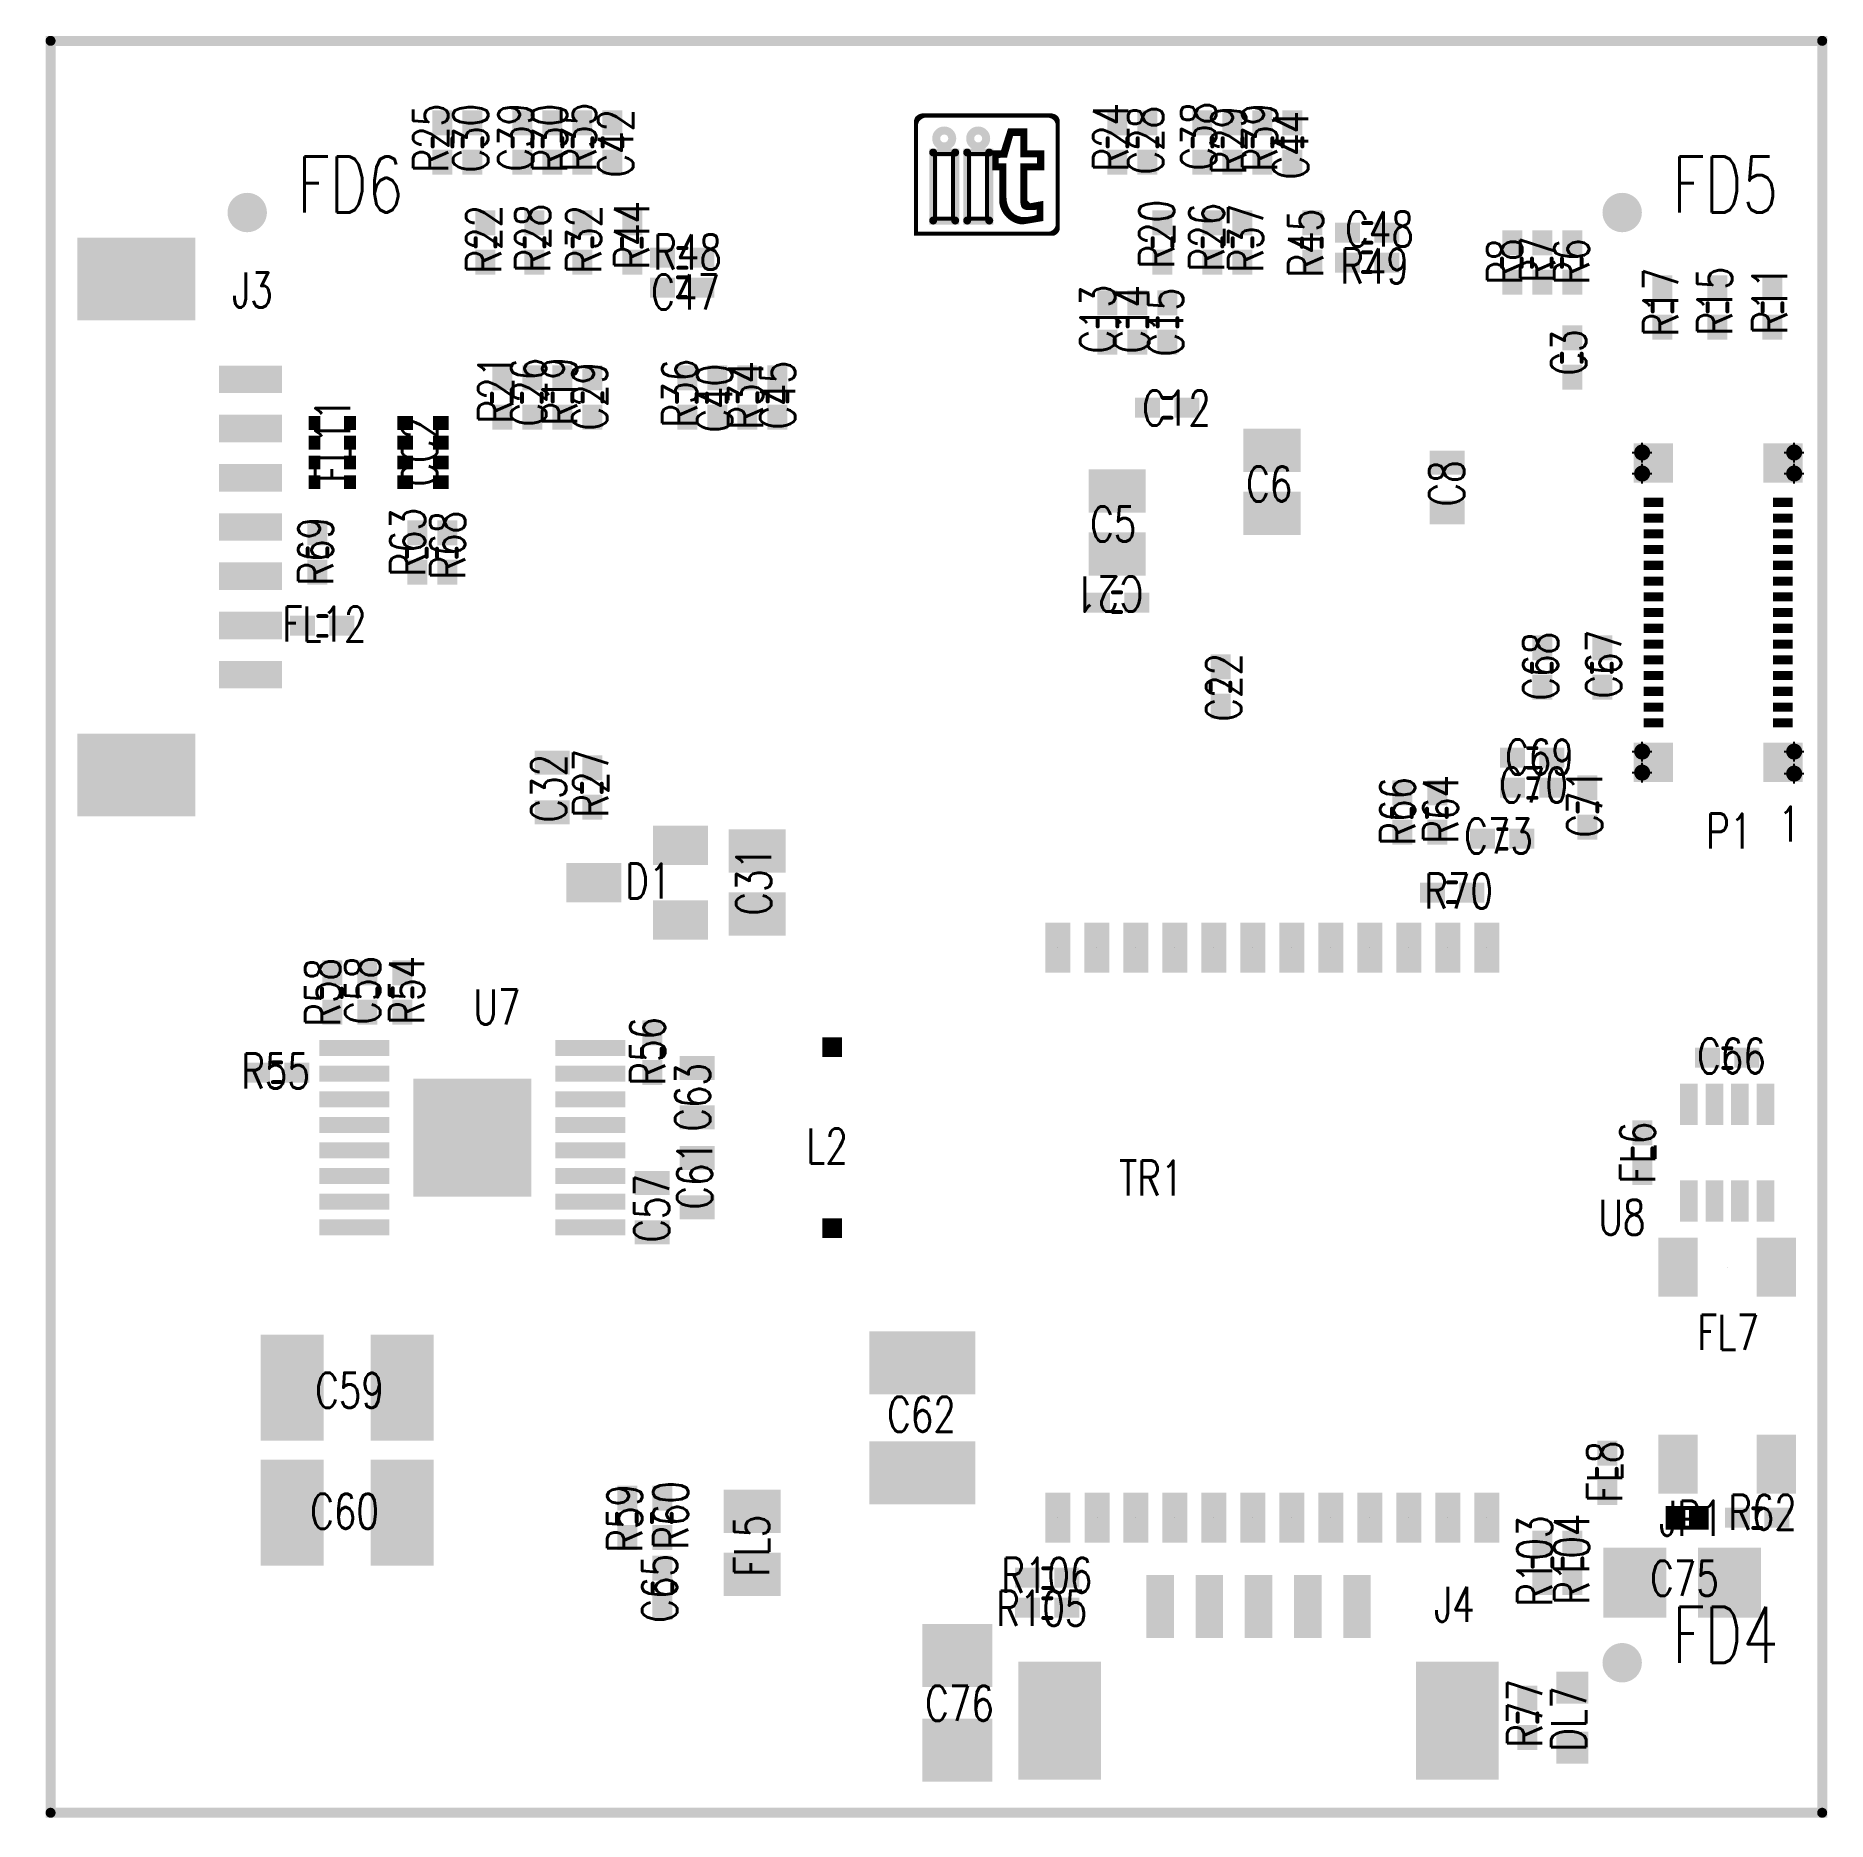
# Model space of a CAD drawing. Extents: x 44.6 to 90.1, y -0.2 to 45.1.
import ezdxf

# ---------------------------------------------------------------- set-up
doc = ezdxf.new("R2010")
doc.units = 0
doc.layers.get('0').update_dxf_attribs({"linetype": 'CONTINUOUS'})
for name, color, linetype in [('2D_LINE_25', 112, 'CONTINUOUS'), ('BOARD_OUTLINE_00', 5, 'CONTINUOUS'), ('COPPER_25', 112, 'CONTINUOUS'), ('DRIL_NPLTE_THRU_01', 3, 'CONTINUOUS'), ('DRIL_NPLTE_THRU_02', 23, 'CONTINUOUS'), ('DRIL_NPLTE_THRU_03', 2, 'CONTINUOUS'), ('DRIL_NPLTE_THRU_04', 4, 'CONTINUOUS'), ('DRIL_NPLTE_THRU_05', 43, 'CONTINUOUS'), ('DRIL_NPLTE_THRU_06', 1, 'CONTINUOUS'), ('DRIL_PLTE_THRU_01', 3, 'CONTINUOUS'), ('DRIL_PLTE_THRU_02', 23, 'CONTINUOUS'), ('DRIL_PLTE_THRU_03', 2, 'CONTINUOUS'), ('DRIL_PLTE_THRU_04', 4, 'CONTINUOUS'), ('DRIL_PLTE_THRU_05', 43, 'CONTINUOUS'), ('DRIL_PLTE_THRU_06', 1, 'CONTINUOUS'), ('DRIL_SYMBOL', 5, 'CONTINUOUS'), ('PADS_BOT', 1, 'CONTINUOUS'), ('PADS_INNER', 3, 'CONTINUOUS'), ('PADS_TOP', 3, 'CONTINUOUS'), ('PART_BOT_2DLINE_00', 2, 'CONTINUOUS'), ('PART_NAME_06', 2, 'CONTINUOUS'), ('TEXT_25', 112, 'CONTINUOUS')]:
    doc.layers.add(name, color=color, linetype=linetype)
doc.styles.add('W0$1524', font='simplex', dxfattribs={"width": 0.75})
doc.styles.add('W0$254', font='simplex', dxfattribs={"width": 0.75})

msp = doc.modelspace()

# ---------------------------------------------------------------- texts
at = {"layer": 'TEXT_25', "style": 'W0$1524', "width": 0.75}
msp.add_text('1', height=0.889, dxfattribs=at).set_placement((88.882, 24.663))

# ---------------------------------------------------------------- blocks, each defined once
blk = doc.blocks.new('SMOOTH_0$254')
at = {"const_width": 0.127}
blk.add_lwpolyline([(-0.0635, 0, 1), (0.0635, 0, 1)], format="xyb", close=True, dxfattribs=at)
blk = doc.blocks.new('BOARD_152')
at = {"layer": 'BOARD_OUTLINE_00', "const_width": 0.254}
blk.add_lwpolyline([(13.5, 37.5), (58.5, 37.5), (58.5, 82.5), (13.5, 82.5)], close=True, dxfattribs=at)
at = {"layer": 'BOARD_OUTLINE_00'}
for p in [(13.5, 82.5), (58.5, 82.5), (13.5, 37.5), (58.5, 37.5)]:
    blk.add_blockref('SMOOTH_0$254', p, dxfattribs=at)
blk = doc.blocks.new('SMOOTH_0$1016')
at = {"const_width": 0.0508}
blk.add_lwpolyline([(-0.0254, 0, 1), (0.0254, 0, 1)], format="xyb", close=True, dxfattribs=at)
blk = doc.blocks.new('DRAWING_12')
at = {"layer": '2D_LINE_25', "const_width": 0.102}
blk.add_lwpolyline([(0, 0), (0, -0.003), (-0.014, -0.003), (-0.014, -0.007), (-0.031, -0.007), (-0.031, -0.01), (-0.044, -0.01), (-0.044, -0.013), (-0.054, -0.013), (-0.054, -0.017), (-0.061, -0.017), (-0.061, -0.02), (-0.071, -0.02), (-0.071, -0.023), (-0.077, -0.023), (-0.077, -0.027), (-0.084, -0.027), (-0.084, -0.03), (-0.091, -0.03), (-0.091, -0.033), (-0.094, -0.033), (-0.094, -0.036), (-0.1, -0.036), (-0.1, -0.04), (-0.107, -0.04), (-0.107, -0.043), (-0.11, -0.043), (-0.11, -0.046), (-0.114, -0.046), (-0.114, -0.05), (-0.12, -0.05), (-0.12, -0.053), (-0.124, -0.053), (-0.124, -0.056), (-0.127, -0.056), (-0.127, -0.06), (-0.13, -0.06), (-0.13, -0.063), (-0.134, -0.063), (-0.134, -0.066), (-0.137, -0.066), (-0.137, -0.07), (-0.14, -0.07), (-0.14, -0.073), (-0.143, -0.073), (-0.143, -0.076), (-0.147, -0.076), (-0.147, -0.079), (-0.15, -0.079), (-0.15, -0.083), (-0.153, -0.083), (-0.153, -0.089), (-0.157, -0.089), (-0.157, -0.093), (-0.16, -0.093), (-0.16, -0.099), (-0.163, -0.099), (-0.163, -0.103), (-0.167, -0.103), (-0.167, -0.109), (-0.17, -0.109), (-0.17, -0.116), (-0.173, -0.116), (-0.173, -0.122), (-0.176, -0.122), (-0.176, -0.129), (-0.18, -0.129), (-0.18, -0.139), (-0.183, -0.139), (-0.183, -0.149), (-0.186, -0.149), (-0.186, -0.162), (-0.19, -0.162), (-0.19, -2.848), (-0.186, -2.848), (-0.186, -2.861), (-0.183, -2.861), (-0.183, -2.871), (-0.18, -2.871), (-0.18, -2.881), (-0.176, -2.881), (-0.176, -2.887), (-0.173, -2.887), (-0.173, -2.894), (-0.17, -2.894), (-0.17, -2.901), (-0.167, -2.901), (-0.167, -2.907), (-0.163, -2.907), (-0.163, -2.911), (-0.16, -2.911), (-0.16, -2.917), (-0.157, -2.917), (-0.157, -2.92), (-0.153, -2.92), (-0.153, -2.927), (-0.15, -2.927), (-0.15, -2.93), (-0.147, -2.93), (-0.147, -2.934), (-0.143, -2.934), (-0.143, -2.937), (-0.14, -2.937), (-0.14, -2.94), (-0.137, -2.94), (-0.137, -2.944), (-0.134, -2.944), (-0.134, -2.947), (-0.13, -2.947), (-0.13, -2.95), (-0.127, -2.95), (-0.127, -2.954), (-0.124, -2.954), (-0.124, -2.957), (-0.12, -2.957), (-0.12, -2.96), (-0.114, -2.96), (-0.114, -2.963), (-0.11, -2.963), (-0.11, -2.967), (-0.107, -2.967), (-0.107, -2.97), (-0.1, -2.97), (-0.1, -2.973), (-0.094, -2.973), (-0.094, -2.977), (-0.091, -2.977), (-0.091, -2.98), (-0.084, -2.98), (-0.084, -2.983), (-0.077, -2.983), (-0.077, -2.987), (-0.071, -2.987), (-0.071, -2.99), (-0.061, -2.99), (-0.061, -2.993), (-0.054, -2.993), (-0.054, -2.997), (-0.041, -2.997), (-0.041, -3), (-0.011, -3), (-0.011, -3.003), (3.405, -3.003), (3.405, -0.165), (3.402, -0.165), (3.402, -0.149), (3.399, -0.149), (3.399, -0.139), (3.395, -0.139), (3.395, -0.129), (3.392, -0.129), (3.392, -0.122), (3.389, -0.122), (3.389, -0.116), (3.385, -0.116), (3.385, -0.109), (3.382, -0.109), (3.382, -0.103), (3.379, -0.103), (3.379, -0.099), (3.376, -0.099), (3.376, -0.093), (3.372, -0.093), (3.372, -0.089), (3.369, -0.089), (3.369, -0.086), (3.366, -0.086), (3.366, -0.079), (3.362, -0.079), (3.362, -0.076), (3.359, -0.076), (3.359, -0.073), (3.356, -0.073), (3.356, -0.07), (3.352, -0.07), (3.352, -0.066), (3.349, -0.066), (3.349, -0.063), (3.346, -0.063), (3.346, -0.06), (3.342, -0.06), (3.342, -0.056), (3.339, -0.056), (3.339, -0.053), (3.336, -0.053), (3.336, -0.05), (3.329, -0.05), (3.329, -0.046), (3.326, -0.046), (3.326, -0.043), (3.319, -0.043), (3.319, -0.04), (3.316, -0.04), (3.316, -0.036), (3.309, -0.036), (3.309, -0.033), (3.306, -0.033), (3.306, -0.03), (3.299, -0.03), (3.299, -0.027), (3.293, -0.027), (3.293, -0.023), (3.286, -0.023), (3.286, -0.02), (3.276, -0.02), (3.276, -0.017), (3.27, -0.017), (3.27, -0.013), (3.256, -0.013), (3.256, -0.01), (3.247, -0.01), (3.247, -0.007), (3.23, -0.007), (3.23, -0.003), (3.216, -0.003), (3.216, 0), (0, 0)], dxfattribs=at)
at = {"layer": '2D_LINE_25'}
for p in [(-0.12, -0.05), (-0.114, -0.046), (-0.114, -0.05), (-0.11, -0.043), (-0.11, -0.046), (-0.107, -0.04), (-0.107, -0.043), (-0.1, -0.036), (-0.1, -0.04), (-0.094, -0.033), (-0.094, -0.036), (-0.091, -0.03), (-0.091, -0.033), (-0.084, -0.027), (-0.084, -0.03), (-0.077, -0.023), (-0.077, -0.027), (-0.071, -0.02), (-0.071, -0.023), (-0.061, -0.017), (-0.061, -0.02), (-0.054, -0.013), (-0.054, -0.017), (-0.044, -0.01), (-0.044, -0.013), (-0.031, -0.007), (-0.031, -0.01), (-0.014, -0.003), (-0.014, -0.007), (0, 0), (0, 0), (0, -0.003), (3.216, 0), (3.216, -0.003), (3.23, -0.003), (3.23, -0.007), (3.247, -0.007), (3.247, -0.01), (3.256, -0.01), (3.256, -0.013), (3.27, -0.013), (3.27, -0.017), (3.276, -0.017), (3.276, -0.02), (3.286, -0.02), (3.286, -0.023), (3.293, -0.023), (3.293, -0.027), (3.299, -0.027), (3.299, -0.03), (3.306, -0.03), (3.306, -0.033), (3.309, -0.033), (3.309, -0.036), (3.316, -0.036), (3.316, -0.04), (3.319, -0.04), (3.319, -0.043), (3.326, -0.043), (3.326, -0.046), (3.329, -0.046), (3.329, -0.05), (3.336, -0.05), (-0.19, -0.162), (-0.186, -0.149), (-0.186, -0.162), (-0.183, -0.139), (-0.183, -0.149), (-0.18, -0.129), (-0.18, -0.139), (-0.176, -0.122), (-0.176, -0.129), (-0.173, -0.116), (-0.173, -0.122), (-0.17, -0.109), (-0.17, -0.116), (-0.167, -0.103), (-0.167, -0.109), (-0.163, -0.099), (-0.163, -0.103), (-0.16, -0.093), (-0.16, -0.099), (-0.157, -0.089), (-0.157, -0.093), (-0.153, -0.083), (-0.153, -0.089), (-0.15, -0.079), (-0.15, -0.083), (-0.147, -0.076), (-0.147, -0.079), (-0.143, -0.073), (-0.143, -0.076), (-0.14, -0.07), (-0.14, -0.073), (-0.137, -0.066), (-0.137, -0.07), (-0.134, -0.063), (-0.134, -0.066), (-0.13, -0.06), (-0.13, -0.063), (-0.127, -0.056), (-0.127, -0.06), (-0.124, -0.053), (-0.124, -0.056), (-0.12, -0.053), (3.336, -0.053), (3.339, -0.053), (3.339, -0.056), (3.342, -0.056), (3.342, -0.06), (3.346, -0.06), (3.346, -0.063), (3.349, -0.063), (3.349, -0.066), (3.352, -0.066), (3.352, -0.07), (3.356, -0.07), (3.356, -0.073), (3.359, -0.073), (3.359, -0.076), (3.362, -0.076), (3.362, -0.079), (3.366, -0.079), (3.366, -0.086), (3.369, -0.086), (3.369, -0.089), (3.372, -0.089), (3.372, -0.093), (3.376, -0.093), (3.376, -0.099), (3.379, -0.099), (3.379, -0.103), (3.382, -0.103), (3.382, -0.109), (3.385, -0.109), (3.385, -0.116), (3.389, -0.116), (3.389, -0.122), (3.392, -0.122), (3.392, -0.129), (3.395, -0.129), (3.395, -0.139), (3.399, -0.139), (3.399, -0.149), (3.402, -0.149), (3.402, -0.165), (3.405, -0.165), (-0.19, -2.848), (-0.186, -2.848), (-0.186, -2.861), (-0.183, -2.861), (-0.183, -2.871), (-0.18, -2.871), (-0.18, -2.881), (-0.176, -2.881), (-0.176, -2.887), (-0.173, -2.887), (-0.173, -2.894), (-0.17, -2.894), (-0.17, -2.901), (-0.167, -2.901), (-0.167, -2.907), (-0.163, -2.907), (-0.163, -2.911), (-0.16, -2.911), (-0.16, -2.917), (-0.157, -2.917), (-0.157, -2.92), (-0.153, -2.92), (-0.153, -2.927), (-0.15, -2.927), (-0.15, -2.93), (-0.147, -2.93), (-0.147, -2.934), (-0.143, -2.934), (-0.143, -2.937), (-0.14, -2.937), (-0.14, -2.94), (-0.137, -2.94), (-0.137, -2.944), (-0.134, -2.944), (-0.134, -2.947), (-0.13, -2.947), (-0.13, -2.95), (-0.127, -2.95), (-0.127, -2.954), (-0.124, -2.954), (-0.124, -2.957), (-0.12, -2.957), (-0.12, -2.96), (-0.114, -2.96), (-0.114, -2.963), (-0.11, -2.963), (-0.11, -2.967), (-0.107, -2.967), (-0.107, -2.97), (-0.1, -2.97), (-0.1, -2.973), (-0.094, -2.973), (-0.094, -2.977), (-0.091, -2.977), (-0.091, -2.98), (-0.084, -2.98), (-0.084, -2.983), (-0.077, -2.983), (-0.077, -2.987), (-0.071, -2.987), (-0.071, -2.99), (-0.061, -2.99), (-0.061, -2.993), (-0.054, -2.993), (-0.054, -2.997), (-0.041, -2.997), (-0.041, -3), (-0.011, -3), (-0.011, -3.003), (3.405, -3.003)]:
    blk.add_blockref('SMOOTH_0$1016', p, dxfattribs=at)
blk = doc.blocks.new('DRAWING_13')
at = {"layer": '2D_LINE_25', "const_width": 0.102}
blk.add_lwpolyline([(0, 0), (0, -0.542), (-0.43, -0.542), (-0.43, -0.797), (0, -0.797), (0, -1.67), (-0.003, -1.67), (-0.003, -1.707), (-0.007, -1.707), (-0.007, -1.73), (-0.01, -1.73), (-0.01, -1.743), (-0.013, -1.743), (-0.013, -1.756), (-0.017, -1.756), (-0.017, -1.769), (-0.02, -1.769), (-0.02, -1.779), (-0.023, -1.779), (-0.023, -1.786), (-0.026, -1.786), (-0.026, -1.793), (-0.03, -1.793), (-0.03, -1.799), (-0.033, -1.799), (-0.033, -1.806), (-0.036, -1.806), (-0.036, -1.812), (-0.04, -1.812), (-0.04, -1.816), (-0.043, -1.816), (-0.043, -1.822), (-0.046, -1.822), (-0.046, -1.826), (-0.05, -1.826), (-0.05, -1.829), (-0.053, -1.829), (-0.053, -1.832), (-0.056, -1.832), (-0.056, -1.836), (-0.06, -1.836), (-0.06, -1.839), (-0.063, -1.839), (-0.063, -1.842), (-0.066, -1.842), (-0.066, -1.845), (-0.073, -1.845), (-0.073, -1.849), (-0.076, -1.849), (-0.076, -1.852), (-0.083, -1.852), (-0.083, -1.855), (-0.089, -1.855), (-0.089, -1.859), (-0.096, -1.859), (-0.096, -1.862), (-0.103, -1.862), (-0.103, -1.865), (-0.112, -1.865), (-0.112, -1.869), (-0.126, -1.869), (-0.126, -1.872), (-0.139, -1.872), (-0.139, -1.875), (-0.162, -1.875), (-0.162, -1.879), (-0.261, -1.879), (-0.261, -1.875), (-0.291, -1.875), (-0.291, -1.872), (-0.314, -1.872), (-0.314, -1.869), (-0.331, -1.869), (-0.331, -1.865), (-0.347, -1.865), (-0.347, -1.862), (-0.364, -1.862), (-0.364, -1.859), (-0.377, -1.859), (-0.377, -1.855), (-0.39, -1.855), (-0.39, -1.852), (-0.4, -1.852), (-0.4, -1.849), (-0.413, -1.849), (-0.413, -1.845), (-0.417, -1.845), (-0.417, -2.107), (-0.41, -2.107), (-0.41, -2.11), (-0.403, -2.11), (-0.403, -2.113), (-0.394, -2.113), (-0.394, -2.117), (-0.384, -2.117), (-0.384, -2.12), (-0.374, -2.12), (-0.374, -2.123), (-0.364, -2.123), (-0.364, -2.127), (-0.351, -2.127), (-0.351, -2.13), (-0.337, -2.13), (-0.337, -2.133), (-0.324, -2.133), (-0.324, -2.137), (-0.308, -2.137), (-0.308, -2.14), (-0.291, -2.14), (-0.291, -2.143), (-0.275, -2.143), (-0.275, -2.146), (-0.255, -2.146), (-0.255, -2.15), (-0.228, -2.15), (-0.228, -2.153), (-0.202, -2.153), (-0.202, -2.156), (-0.169, -2.156), (-0.169, -2.16), (-0.122, -2.16), (-0.122, -2.163), (0.03, -2.163), (0.03, -2.16), (0.06, -2.16), (0.06, -2.156), (0.079, -2.156), (0.079, -2.153), (0.096, -2.153), (0.096, -2.15), (0.109, -2.15), (0.109, -2.146), (0.122, -2.146), (0.122, -2.143), (0.132, -2.143), (0.132, -2.14), (0.142, -2.14), (0.142, -2.137), (0.152, -2.137), (0.152, -2.133), (0.162, -2.133), (0.162, -2.13), (0.169, -2.13), (0.169, -2.127), (0.179, -2.127), (0.179, -2.123), (0.185, -2.123), (0.185, -2.12), (0.192, -2.12), (0.192, -2.117), (0.198, -2.117), (0.198, -2.113), (0.205, -2.113), (0.205, -2.11), (0.212, -2.11), (0.212, -2.107), (0.218, -2.107), (0.218, -2.103), (0.225, -2.103), (0.225, -2.1), (0.228, -2.1), (0.228, -2.097), (0.235, -2.097), (0.235, -2.094), (0.238, -2.094), (0.238, -2.09), (0.245, -2.09), (0.245, -2.087), (0.248, -2.087), (0.248, -2.084), (0.255, -2.084), (0.255, -2.08), (0.258, -2.08), (0.258, -2.077), (0.265, -2.077), (0.265, -2.074), (0.268, -2.074), (0.268, -2.07), (0.271, -2.07), (0.271, -2.067), (0.275, -2.067), (0.275, -2.064), (0.281, -2.064), (0.281, -2.06), (0.284, -2.06), (0.284, -2.057), (0.288, -2.057), (0.288, -2.054), (0.291, -2.054), (0.291, -2.051), (0.294, -2.051), (0.294, -2.047), (0.298, -2.047), (0.298, -2.044), (0.301, -2.044), (0.301, -2.041), (0.304, -2.041), (0.304, -2.037), (0.308, -2.037), (0.308, -2.034), (0.311, -2.034), (0.311, -2.031), (0.314, -2.031), (0.314, -2.027), (0.318, -2.027), (0.318, -2.024), (0.321, -2.024), (0.321, -2.021), (0.324, -2.021), (0.324, -2.017), (0.327, -2.017), (0.327, -2.014), (0.331, -2.014), (0.331, -2.011), (0.334, -2.011), (0.334, -2.008), (0.337, -2.008), (0.337, -2.001), (0.341, -2.001), (0.341, -1.998), (0.344, -1.998), (0.344, -1.994), (0.347, -1.994), (0.347, -1.988), (0.351, -1.988), (0.351, -1.984), (0.354, -1.984), (0.354, -1.981), (0.357, -1.981), (0.357, -1.974), (0.36, -1.974), (0.36, -1.971), (0.364, -1.971), (0.364, -1.965), (0.367, -1.965), (0.367, -1.961), (0.37, -1.961), (0.37, -1.955), (0.374, -1.955), (0.374, -1.948), (0.377, -1.948), (0.377, -1.945), (0.38, -1.945), (0.38, -1.938), (0.384, -1.938), (0.384, -1.931), (0.387, -1.931), (0.387, -1.925), (0.39, -1.925), (0.39, -1.918), (0.394, -1.918), (0.394, -1.912), (0.397, -1.912), (0.397, -1.905), (0.4, -1.905), (0.4, -1.895), (0.403, -1.895), (0.403, -1.888), (0.407, -1.888), (0.407, -1.882), (0.41, -1.882), (0.41, -1.872), (0.413, -1.872), (0.413, -1.862), (0.417, -1.862), (0.417, -1.852), (0.42, -1.852), (0.42, -1.842), (0.423, -1.842), (0.423, -1.832), (0.427, -1.832), (0.427, -1.819), (0.43, -1.819), (0.43, -1.806), (0.433, -1.806), (0.433, -1.793), (0.437, -1.793), (0.437, -1.776), (0.44, -1.776), (0.44, -1.759), (0.443, -1.759), (0.443, -1.74), (0.446, -1.74), (0.446, -1.713), (0.45, -1.713), (0.45, -1.677), (0.453, -1.677), (0.453, -0.794), (0.648, -0.794), (0.648, -0.556), (0.605, -0.556), (0.605, -0.552), (0.546, -0.552), (0.546, -0.549), (0.483, -0.549), (0.483, -0.546), (0.437, -0.546), (0.437, -0.539), (0.433, -0.539), (0.433, -0.526), (0.43, -0.526), (0.43, -0.513), (0.427, -0.513), (0.427, -0.503), (0.423, -0.503), (0.423, -0.489), (0.42, -0.489), (0.42, -0.48), (0.417, -0.48), (0.417, -0.466), (0.413, -0.466), (0.413, -0.453), (0.41, -0.453), (0.41, -0.443), (0.407, -0.443), (0.407, -0.43), (0.403, -0.43), (0.403, -0.42), (0.4, -0.42), (0.4, -0.407), (0.397, -0.407), (0.397, -0.394), (0.394, -0.394), (0.394, -0.384), (0.39, -0.384), (0.39, -0.37), (0.387, -0.37), (0.387, -0.36), (0.384, -0.36), (0.384, -0.347), (0.38, -0.347), (0.38, -0.334), (0.377, -0.334), (0.377, -0.324), (0.374, -0.324), (0.374, -0.311), (0.37, -0.311), (0.37, -0.301), (0.367, -0.301), (0.367, -0.288), (0.364, -0.288), (0.364, -0.275), (0.36, -0.275), (0.36, -0.265), (0.357, -0.265), (0.357, -0.251), (0.354, -0.251), (0.354, -0.241), (0.351, -0.241), (0.351, -0.228), (0.347, -0.228), (0.347, -0.215), (0.344, -0.215), (0.344, -0.205), (0.341, -0.205), (0.341, -0.192), (0.337, -0.192), (0.337, -0.182), (0.334, -0.182), (0.334, -0.169), (0.331, -0.169), (0.331, -0.155), (0.327, -0.155), (0.327, -0.146), (0.324, -0.146), (0.324, -0.132), (0.321, -0.132), (0.321, -0.122), (0.318, -0.122), (0.318, -0.109), (0.314, -0.109), (0.314, -0.096), (0.311, -0.096), (0.311, -0.086), (0.308, -0.086), (0.308, -0.073), (0.304, -0.073), (0.304, -0.06), (0.301, -0.06), (0.301, -0.05), (0.298, -0.05), (0.298, -0.036), (0.294, -0.036), (0.294, -0.026), (0.291, -0.026), (0.291, -0.013), (0.288, -0.013), (0.288, 0), (0, 0)], dxfattribs=at)
at = {"layer": '2D_LINE_25'}
for p in [(0, 0), (0, 0), (0.288, 0), (0.288, -0.013), (0.291, -0.013), (0.291, -0.026), (0.294, -0.026), (0.294, -0.036), (0.298, -0.036), (0.298, -0.05), (0.301, -0.05), (0.301, -0.06), (0.304, -0.06), (0.304, -0.073), (0.308, -0.073), (0.308, -0.086), (0.311, -0.086), (0.311, -0.096), (0.314, -0.096), (0.314, -0.109), (0.318, -0.109), (0.318, -0.122), (0.321, -0.122), (0.321, -0.132), (0.324, -0.132), (0.324, -0.146), (0.327, -0.146), (0.327, -0.155), (0.331, -0.155), (0.331, -0.169), (0.334, -0.169), (0.334, -0.182), (0.337, -0.182), (0.337, -0.192), (0.341, -0.192), (0.341, -0.205), (0.344, -0.205), (0.344, -0.215), (0.347, -0.215), (0.347, -0.228), (0.351, -0.228), (0.351, -0.241), (0.354, -0.241), (0.354, -0.251), (0.357, -0.251), (0.357, -0.265), (0.36, -0.265), (0.36, -0.275), (0.364, -0.275), (0.364, -0.288), (0.367, -0.288), (0.367, -0.301), (0.37, -0.301), (0.37, -0.311), (0.374, -0.311), (0.374, -0.324), (0.377, -0.324), (0.377, -0.334), (0.38, -0.334), (0.38, -0.347), (0.384, -0.347), (0.384, -0.36), (0.387, -0.36), (0.387, -0.37), (0.39, -0.37), (0.39, -0.384), (0.394, -0.384), (0.394, -0.394), (0.397, -0.394), (0.397, -0.407), (0.4, -0.407), (0.4, -0.42), (0.403, -0.42), (0.403, -0.43), (0.407, -0.43), (0.407, -0.443), (0.41, -0.443), (0.41, -0.453), (0.413, -0.453), (0.413, -0.466), (0.417, -0.466), (0.417, -0.48), (0.42, -0.48), (0.42, -0.489), (0.423, -0.489), (0.423, -0.503), (0.427, -0.503), (-0.43, -0.542), (-0.43, -0.797), (0, -0.542), (0, -0.797), (0.427, -0.513), (0.43, -0.513), (0.43, -0.526), (0.433, -0.526), (0.433, -0.539), (0.437, -0.539), (0.437, -0.546), (0.453, -0.794), (0.483, -0.546), (0.483, -0.549), (0.546, -0.549), (0.546, -0.552), (0.605, -0.552), (0.605, -0.556), (0.648, -0.556), (0.648, -0.794), (-0.417, -1.845), (-0.413, -1.845), (-0.413, -1.849), (-0.4, -1.849), (-0.4, -1.852), (-0.39, -1.852), (-0.39, -1.855), (-0.377, -1.855), (-0.377, -1.859), (-0.364, -1.859), (-0.364, -1.862), (-0.347, -1.862), (-0.347, -1.865), (-0.331, -1.865), (-0.331, -1.869), (-0.314, -1.869), (-0.126, -1.869), (-0.112, -1.865), (-0.112, -1.869), (-0.103, -1.862), (-0.103, -1.865), (-0.096, -1.859), (-0.096, -1.862), (-0.089, -1.855), (-0.089, -1.859), (-0.083, -1.852), (-0.083, -1.855), (-0.076, -1.849), (-0.076, -1.852), (-0.073, -1.845), (-0.073, -1.849), (-0.066, -1.842), (-0.066, -1.845), (-0.063, -1.839), (-0.063, -1.842), (-0.06, -1.836), (-0.06, -1.839), (-0.056, -1.832), (-0.056, -1.836), (-0.053, -1.829), (-0.053, -1.832), (-0.05, -1.826), (-0.05, -1.829), (-0.046, -1.822), (-0.046, -1.826), (-0.043, -1.816), (-0.043, -1.822), (-0.04, -1.812), (-0.04, -1.816), (-0.036, -1.806), (-0.036, -1.812), (-0.033, -1.799), (-0.033, -1.806), (-0.03, -1.793), (-0.03, -1.799), (-0.026, -1.786), (-0.026, -1.793), (-0.023, -1.779), (-0.023, -1.786), (-0.02, -1.769), (-0.02, -1.779), (-0.017, -1.756), (-0.017, -1.769), (-0.013, -1.743), (-0.013, -1.756), (-0.01, -1.73), (-0.01, -1.743), (-0.007, -1.707), (-0.007, -1.73), (-0.003, -1.67), (-0.003, -1.707), (0, -1.67), (0.413, -1.862), (0.417, -1.852), (0.417, -1.862), (0.42, -1.842), (0.42, -1.852), (0.423, -1.832), (0.423, -1.842), (0.427, -1.819), (0.427, -1.832), (0.43, -1.806), (0.43, -1.819), (0.433, -1.793), (0.433, -1.806), (0.437, -1.776), (0.437, -1.793), (0.44, -1.759), (0.44, -1.776), (0.443, -1.74), (0.443, -1.759), (0.446, -1.713), (0.446, -1.74), (0.45, -1.677), (0.45, -1.713), (0.453, -1.677), (-0.417, -2.107), (-0.41, -2.107), (-0.41, -2.11), (-0.403, -2.11), (-0.403, -2.113), (-0.394, -2.113), (-0.394, -2.117), (-0.384, -2.117), (-0.384, -2.12), (-0.374, -2.12), (-0.374, -2.123), (-0.364, -2.123), (-0.364, -2.127), (-0.351, -2.127), (-0.351, -2.13), (-0.337, -2.13), (-0.337, -2.133), (-0.324, -2.133), (-0.324, -2.137), (-0.314, -1.872), (-0.308, -2.137), (-0.308, -2.14), (-0.291, -1.872), (-0.291, -1.875), (-0.291, -2.14), (-0.291, -2.143), (-0.275, -2.143), (-0.275, -2.146), (-0.261, -1.875), (-0.261, -1.879), (-0.255, -2.146), (-0.255, -2.15), (-0.228, -2.15), (-0.228, -2.153), (-0.202, -2.153), (-0.202, -2.156), (-0.169, -2.156), (-0.169, -2.16), (-0.162, -1.875), (-0.162, -1.879), (-0.139, -1.872), (-0.139, -1.875), (-0.126, -1.872), (-0.122, -2.16), (-0.122, -2.163), (0.03, -2.16), (0.03, -2.163), (0.06, -2.156), (0.06, -2.16), (0.079, -2.153), (0.079, -2.156), (0.096, -2.15), (0.096, -2.153), (0.109, -2.146), (0.109, -2.15), (0.122, -2.143), (0.122, -2.146), (0.132, -2.14), (0.132, -2.143), (0.142, -2.137), (0.142, -2.14), (0.152, -2.133), (0.152, -2.137), (0.162, -2.13), (0.162, -2.133), (0.169, -2.127), (0.169, -2.13), (0.179, -2.123), (0.179, -2.127), (0.185, -2.12), (0.185, -2.123), (0.192, -2.117), (0.192, -2.12), (0.198, -2.113), (0.198, -2.117), (0.205, -2.11), (0.205, -2.113), (0.212, -2.107), (0.212, -2.11), (0.218, -2.103), (0.218, -2.107), (0.225, -2.1), (0.225, -2.103), (0.228, -2.097), (0.228, -2.1), (0.235, -2.094), (0.235, -2.097), (0.238, -2.09), (0.238, -2.094), (0.245, -2.087), (0.245, -2.09), (0.248, -2.084), (0.248, -2.087), (0.255, -2.08), (0.255, -2.084), (0.258, -2.077), (0.258, -2.08), (0.265, -2.074), (0.265, -2.077), (0.268, -2.07), (0.268, -2.074), (0.271, -2.067), (0.271, -2.07), (0.275, -2.064), (0.275, -2.067), (0.281, -2.06), (0.281, -2.064), (0.284, -2.057), (0.284, -2.06), (0.288, -2.054), (0.288, -2.057), (0.291, -2.051), (0.291, -2.054), (0.294, -2.047), (0.294, -2.051), (0.298, -2.044), (0.298, -2.047), (0.301, -2.041), (0.301, -2.044), (0.304, -2.037), (0.304, -2.041), (0.308, -2.034), (0.308, -2.037), (0.311, -2.031), (0.311, -2.034), (0.314, -2.027), (0.314, -2.031), (0.318, -2.024), (0.318, -2.027), (0.321, -2.021), (0.321, -2.024), (0.324, -2.017), (0.324, -2.021), (0.327, -2.014), (0.327, -2.017), (0.331, -2.011), (0.331, -2.014), (0.334, -2.008), (0.334, -2.011), (0.337, -2.001), (0.337, -2.008), (0.341, -1.998), (0.341, -2.001), (0.344, -1.994), (0.344, -1.998), (0.347, -1.988), (0.347, -1.994), (0.351, -1.984), (0.351, -1.988), (0.354, -1.981), (0.354, -1.984), (0.357, -1.974), (0.357, -1.981), (0.36, -1.971), (0.36, -1.974), (0.364, -1.965), (0.364, -1.971), (0.367, -1.961), (0.367, -1.965), (0.37, -1.955), (0.37, -1.961), (0.374, -1.948), (0.374, -1.955), (0.377, -1.945), (0.377, -1.948), (0.38, -1.938), (0.38, -1.945), (0.384, -1.931), (0.384, -1.938), (0.387, -1.925), (0.387, -1.931), (0.39, -1.918), (0.39, -1.925), (0.394, -1.912), (0.394, -1.918), (0.397, -1.905), (0.397, -1.912), (0.4, -1.895), (0.4, -1.905), (0.403, -1.888), (0.403, -1.895), (0.407, -1.882), (0.407, -1.888), (0.41, -1.872), (0.41, -1.882), (0.413, -1.872)]:
    blk.add_blockref('SMOOTH_0$1016', p, dxfattribs=at)
blk = doc.blocks.new('DRAWING_14')
at = {"layer": '2D_LINE_25', "const_width": 0.102}
blk.add_lwpolyline([(0, 0), (0, -1.64), (0.456, -1.64), (0.456, 0), (0, 0)], dxfattribs=at)
at = {"layer": '2D_LINE_25'}
for p in [(0, 0), (0, 0), (0.456, 0), (0, -1.64), (0.456, -1.64)]:
    blk.add_blockref('SMOOTH_0$1016', p, dxfattribs=at)
blk = doc.blocks.new('DRAWING_15')
at = {"layer": '2D_LINE_25', "const_width": 0.102}
blk.add_lwpolyline([(0, 0), (0, -1.64), (0.456, -1.64), (0.456, 0), (0, 0)], dxfattribs=at)
at = {"layer": '2D_LINE_25'}
for p in [(0, 0), (0, 0), (0.456, 0), (0, -1.64), (0.456, -1.64)]:
    blk.add_blockref('SMOOTH_0$1016', p, dxfattribs=at)
blk = doc.blocks.new('COPPER_16')
at = {"layer": 'COPPER_25', "const_width": 0.2032}
blk.add_lwpolyline([(-0.2032, 0, 1), (0.2032, 0, 1)], format="xyb", close=True, dxfattribs=at)
blk = doc.blocks.new('COPPER_17')
at = {"layer": 'COPPER_25', "const_width": 0.2032}
blk.add_lwpolyline([(-0.2032, 0, 1), (0.2032, 0, 1)], format="xyb", close=True, dxfattribs=at)
blk = doc.blocks.new('SMOOTH_0$2032')
at = {"const_width": 0.1016}
blk.add_lwpolyline([(-0.0508, 0, 1), (0.0508, 0, 1)], format="xyb", close=True, dxfattribs=at)
blk = doc.blocks.new('COPPER_18')
at = {"layer": 'COPPER_25', "const_width": 0.2032}
blk.add_lwpolyline([(-0.0508, 0.0508), (0.508, 0.0508), (0.508, -1.6764), (-0.0508, -1.6764)], close=True, dxfattribs=at)
at = {"layer": 'COPPER_25'}
for p in [(-0.0508, 0.0508), (0.508, 0.0508), (-0.0508, -1.6764), (0.508, -1.6764)]:
    blk.add_blockref('SMOOTH_0$2032', p, dxfattribs=at)
blk = doc.blocks.new('COPPER_19')
at = {"layer": 'COPPER_25', "const_width": 0.2032}
blk.add_lwpolyline([(-0.0508, 0.0508), (0.508, 0.0508), (0.508, -1.6764), (-0.0508, -1.6764)], close=True, dxfattribs=at)
at = {"layer": 'COPPER_25'}
for p in [(-0.0508, 0.0508), (0.508, 0.0508), (-0.0508, -1.6764), (0.508, -1.6764)]:
    blk.add_blockref('SMOOTH_0$2032', p, dxfattribs=at)
blk = doc.blocks.new('SMOOTH_0$1524')
at = {"const_width": 0.0762}
blk.add_lwpolyline([(-0.0381, 0, 1), (0.0381, 0, 1)], format="xyb", close=True, dxfattribs=at)
blk = doc.blocks.new('COPPER_20')
at = {"layer": 'COPPER_25', "const_width": 0.1524}
blk.add_lwpolyline([(0, 0), (-0.4318, 0), (-0.4318, -0.3556), (0, -0.3556), (0, -1.2192), (-0.127, -1.3462), (-0.4064, -1.2954), (-0.4064, -1.651), (0.0508, -1.7272, 0.3570676), (0.5588, -1.2192), (0.5588, -0.3556), (0.7366, -0.3556), (0.7366, 0), (0.5334, 0), (0.3556, 0.5588), (0, 0.5588)], format="xyb", close=True, dxfattribs=at)
at = {"layer": 'COPPER_25'}
for p in [(0, 0.5588), (0.3556, 0.5588), (-0.4318, 0), (0, 0), (0.5334, 0), (0.7366, 0), (-0.4318, -0.3556), (0, -0.3556), (0.5588, -0.3556), (0.7366, -0.3556), (-0.4064, -1.2954), (-0.127, -1.3462), (0, -1.2192), (0.5588, -1.2192), (-0.4064, -1.651), (0.0508, -1.7272)]:
    blk.add_blockref('SMOOTH_0$1524', p, dxfattribs=at)
blk = doc.blocks.new('SMOOTH_0$1')
at = {"const_width": 0.05}
blk.add_lwpolyline([(-0.025, 0, 1), (0.025, 0, 1)], format="xyb", close=True, dxfattribs=at)
blk = doc.blocks.new('PART_BODY_BOT_22')
at = {"layer": 'PART_BOT_2DLINE_00', "const_width": 0.1}
for points in [[(0.1, 0.26), (-0.11, 0.26)], [(0.1, -0.24), (-0.11, -0.24)]]:
    blk.add_lwpolyline(points, dxfattribs=at)
at = {"layer": 'PART_BOT_2DLINE_00'}
for p in [(-0.11, 0.26), (0.1, 0.26), (-0.11, -0.24), (0.1, -0.24)]:
    blk.add_blockref('SMOOTH_0$1', p, dxfattribs=at)
blk = doc.blocks.new('DRIL_HOLE_0')
blk.add_lwpolyline([(0, 0, 1), (0, 0, 1)], format="xyb", close=True)
blk = doc.blocks.new('PAD_0')
blk.add_lwpolyline([(0, 0, 1), (0, 0, 1)], format="xyb", close=True)
blk = doc.blocks.new('PAD_1')
at = {"const_width": 0.508}
blk.add_lwpolyline([(-0.3175, 0), (0.3175, 0)], dxfattribs=at)
blk = doc.blocks.new('STK_BOT_6')
at = {"layer": 'DRIL_PLTE_THRU_01'}
blk.add_blockref('DRIL_HOLE_0', (0, 0), dxfattribs=at)
at = {"layer": 'DRIL_PLTE_THRU_02'}
blk.add_blockref('DRIL_HOLE_0', (0, 0), dxfattribs=at)
at = {"layer": 'DRIL_PLTE_THRU_03'}
blk.add_blockref('DRIL_HOLE_0', (0, 0), dxfattribs=at)
at = {"layer": 'DRIL_PLTE_THRU_04'}
blk.add_blockref('DRIL_HOLE_0', (0, 0), dxfattribs=at)
at = {"layer": 'DRIL_PLTE_THRU_05'}
blk.add_blockref('DRIL_HOLE_0', (0, 0), dxfattribs=at)
at = {"layer": 'DRIL_PLTE_THRU_06'}
blk.add_blockref('DRIL_HOLE_0', (0, 0), dxfattribs=at)
at = {"layer": 'PADS_BOT'}
blk.add_blockref('PAD_1', (0, 0), dxfattribs=at)
at = {"layer": 'PADS_INNER'}
blk.add_blockref('PAD_0', (0, 0), dxfattribs=at)
at = {"layer": 'PADS_TOP'}
blk.add_blockref('PAD_0', (0, 0), dxfattribs=at)
blk = doc.blocks.new('SYM_BOT_2')
for name, p in [('STK_BOT_6', (-0.5, 0)), ('PART_BODY_BOT_22', (0, 0)), ('STK_BOT_6', (0.5, 0))]:
    blk.add_blockref(name, p)
blk = doc.blocks.new('PART_BOT_3')
blk.add_blockref('SYM_BOT_2', (0, 0))
at = {"layer": 'PART_NAME_06', "style": 'W0$1524', "width": 0.75}
blk.add_text('C12', height=0.889, rotation=180, dxfattribs=at).set_placement((0.635, 0.457))
blk = doc.blocks.new('PART_BOT_4')
blk.add_blockref('SYM_BOT_2', (0, 0))
at = {"layer": 'PART_NAME_06', "style": 'W0$1524', "width": 0.75}
blk.add_text('C13', height=0.889, rotation=180, dxfattribs=at).set_placement((0.7874, 0.2032))
blk = doc.blocks.new('PART_BOT_5')
blk.add_blockref('SYM_BOT_2', (0, 0))
at = {"layer": 'PART_NAME_06', "style": 'W0$1524', "width": 0.75}
blk.add_text('C14', height=0.889, rotation=180, dxfattribs=at).set_placement((0.7874, 0.3048))
blk = doc.blocks.new('PART_BOT_6')
blk.add_blockref('SYM_BOT_2', (0, 0))
at = {"layer": 'PART_NAME_06', "style": 'W0$1524', "width": 0.75}
blk.add_text('C15', height=0.889, rotation=180, dxfattribs=at).set_placement((0.8636, 0.4064))
blk = doc.blocks.new('PART_BOT_13')
blk.add_blockref('SYM_BOT_2', (0, 0))
at = {"layer": 'PART_NAME_06', "style": 'W0$1524', "width": 0.75}
blk.add_text('C21', height=0.889, rotation=180, dxfattribs=at).set_placement((0.66, 0.66))
blk = doc.blocks.new('PART_BOT_14')
blk.add_blockref('SYM_BOT_2', (0, 0))
at = {"layer": 'PART_NAME_06', "style": 'W0$1524', "width": 0.75}
blk.add_text('C22', height=0.889, dxfattribs=at).set_placement((-0.8886, -0.5176))
blk = doc.blocks.new('PART_BOT_18')
blk.add_blockref('SYM_BOT_2', (0, 0))
at = {"layer": 'PART_NAME_06', "style": 'W0$1524', "width": 0.75}
blk.add_text('C26', height=0.889, dxfattribs=at).set_placement((-0.7366, -0.3556))
blk = doc.blocks.new('PART_BOT_20')
blk.add_blockref('SYM_BOT_2', (0, 0))
at = {"layer": 'PART_NAME_06', "style": 'W0$1524', "width": 0.75}
blk.add_text('C28', height=0.889, rotation=180, dxfattribs=at).set_placement((0.8128, 0.4064))
blk = doc.blocks.new('PART_BOT_21')
blk.add_blockref('SYM_BOT_2', (0, 0))
at = {"layer": 'PART_NAME_06', "style": 'W0$1524', "width": 0.75}
blk.add_text('C29', height=0.889, rotation=180, dxfattribs=at).set_placement((0.8382, 0.381))
blk = doc.blocks.new('PART_BOT_22')
blk.add_blockref('SYM_BOT_2', (0, 0))
at = {"layer": 'PART_NAME_06', "style": 'W0$1524', "width": 0.75}
blk.add_text('C3', height=0.889, dxfattribs=at).set_placement((-0.4572, -0.3556))
blk = doc.blocks.new('PART_BOT_23')
blk.add_blockref('SYM_BOT_2', (0, 0))
at = {"layer": 'PART_NAME_06', "style": 'W0$1524', "width": 0.75}
blk.add_text('C30', height=0.889, rotation=180, dxfattribs=at).set_placement((0.762, 0.4064))
blk = doc.blocks.new('PAD_2')
at = {"const_width": 1.1}
blk.add_lwpolyline([(-0.725, 0), (0.725, 0)], dxfattribs=at)
blk = doc.blocks.new('STK_BOT_8')
at = {"layer": 'DRIL_NPLTE_THRU_01'}
blk.add_blockref('DRIL_HOLE_0', (0, 0), dxfattribs=at)
at = {"layer": 'DRIL_NPLTE_THRU_02'}
blk.add_blockref('DRIL_HOLE_0', (0, 0), dxfattribs=at)
at = {"layer": 'DRIL_NPLTE_THRU_03'}
blk.add_blockref('DRIL_HOLE_0', (0, 0), dxfattribs=at)
at = {"layer": 'DRIL_NPLTE_THRU_04'}
blk.add_blockref('DRIL_HOLE_0', (0, 0), dxfattribs=at)
at = {"layer": 'DRIL_NPLTE_THRU_05'}
blk.add_blockref('DRIL_HOLE_0', (0, 0), dxfattribs=at)
at = {"layer": 'DRIL_NPLTE_THRU_06'}
blk.add_blockref('DRIL_HOLE_0', (0, 0), dxfattribs=at)
at = {"layer": 'PADS_BOT', "rotation": 90}
blk.add_blockref('PAD_2', (0, 0), dxfattribs=at)
at = {"layer": 'PADS_INNER'}
blk.add_blockref('PAD_0', (0, 0), dxfattribs=at)
at = {"layer": 'PADS_TOP'}
blk.add_blockref('PAD_0', (0, 0), dxfattribs=at)
blk = doc.blocks.new('SYM_BOT_4')
for p in [(-0.8, 0), (0.8, 0)]:
    blk.add_blockref('STK_BOT_8', p)
blk = doc.blocks.new('PART_BOT_24')
blk.add_blockref('SYM_BOT_4', (0, 0))
at = {"layer": 'PART_NAME_06', "style": 'W0$1524', "width": 0.75}
blk.add_text('C31', height=0.889, rotation=180, dxfattribs=at).set_placement((0.8382, 0.3556))
blk = doc.blocks.new('PAD_3')
at = {"const_width": 0.6096}
blk.add_lwpolyline([(-0.4445, 0), (0.4445, 0)], dxfattribs=at)
blk = doc.blocks.new('STK_BOT_7')
at = {"layer": 'DRIL_NPLTE_THRU_01'}
blk.add_blockref('DRIL_HOLE_0', (0, 0), dxfattribs=at)
at = {"layer": 'DRIL_NPLTE_THRU_02'}
blk.add_blockref('DRIL_HOLE_0', (0, 0), dxfattribs=at)
at = {"layer": 'DRIL_NPLTE_THRU_03'}
blk.add_blockref('DRIL_HOLE_0', (0, 0), dxfattribs=at)
at = {"layer": 'DRIL_NPLTE_THRU_04'}
blk.add_blockref('DRIL_HOLE_0', (0, 0), dxfattribs=at)
at = {"layer": 'DRIL_NPLTE_THRU_05'}
blk.add_blockref('DRIL_HOLE_0', (0, 0), dxfattribs=at)
at = {"layer": 'DRIL_NPLTE_THRU_06'}
blk.add_blockref('DRIL_HOLE_0', (0, 0), dxfattribs=at)
at = {"layer": 'PADS_BOT', "rotation": 90}
blk.add_blockref('PAD_3', (0, 0), dxfattribs=at)
at = {"layer": 'PADS_INNER'}
blk.add_blockref('PAD_0', (0, 0), dxfattribs=at)
at = {"layer": 'PADS_TOP'}
blk.add_blockref('PAD_0', (0, 0), dxfattribs=at)
blk = doc.blocks.new('SYM_BOT_3')
for p in [(-0.63, 0), (0.63, 0)]:
    blk.add_blockref('STK_BOT_7', p)
blk = doc.blocks.new('PART_BOT_25')
blk.add_blockref('SYM_BOT_3', (0, 0))
at = {"layer": 'PART_NAME_06', "style": 'W0$1524', "width": 0.75}
blk.add_text('C32', height=0.889, rotation=180, dxfattribs=at).set_placement((0.889, 0.3556))
blk = doc.blocks.new('PART_BOT_31')
blk.add_blockref('SYM_BOT_2', (0, 0))
at = {"layer": 'PART_NAME_06', "style": 'W0$1524', "width": 0.75}
blk.add_text('C38', height=0.889, rotation=180, dxfattribs=at).set_placement((0.7112, 0.3556))
blk = doc.blocks.new('PART_BOT_32')
blk.add_blockref('SYM_BOT_2', (0, 0))
at = {"layer": 'PART_NAME_06', "style": 'W0$1524', "width": 0.75}
blk.add_text('C39', height=0.889, rotation=180, dxfattribs=at).set_placement((0.7366, 0.2794))
blk = doc.blocks.new('PART_BOT_34')
blk.add_blockref('SYM_BOT_2', (0, 0))
at = {"layer": 'PART_NAME_06', "style": 'W0$1524', "width": 0.75}
blk.add_text('C40', height=0.889, dxfattribs=at).set_placement((-0.889, -0.381))
blk = doc.blocks.new('PART_BOT_36')
blk.add_blockref('SYM_BOT_2', (0, 0))
at = {"layer": 'PART_NAME_06', "style": 'W0$1524', "width": 0.75}
blk.add_text('C42', height=0.889, rotation=180, dxfattribs=at).set_placement((0.889, 0.533))
blk = doc.blocks.new('PART_BOT_38')
blk.add_blockref('SYM_BOT_2', (0, 0))
at = {"layer": 'PART_NAME_06', "style": 'W0$1524', "width": 0.75}
blk.add_text('C44', height=0.889, rotation=180, dxfattribs=at).set_placement((0.9398, 0.4064))
blk = doc.blocks.new('PART_BOT_39')
blk.add_blockref('SYM_BOT_2', (0, 0))
at = {"layer": 'PART_NAME_06', "style": 'W0$1524', "width": 0.75}
blk.add_text('C45', height=0.889, rotation=180, dxfattribs=at).set_placement((0.813, 0.457))
blk = doc.blocks.new('PART_BOT_41')
blk.add_blockref('SYM_BOT_2', (0, 0))
at = {"layer": 'PART_NAME_06', "style": 'W0$1524', "width": 0.75}
blk.add_text('C47', height=0.889, rotation=180, dxfattribs=at).set_placement((0.787, 1.321))
blk = doc.blocks.new('PART_BOT_42')
blk.add_blockref('SYM_BOT_2', (0, 0))
at = {"layer": 'PART_NAME_06', "style": 'W0$1524', "width": 0.75}
blk.add_text('C48', height=0.889, rotation=180, dxfattribs=at).set_placement((0.559, 0.356))
blk = doc.blocks.new('PART_BOT_44')
blk.add_blockref('SYM_BOT_4', (0, 0))
at = {"layer": 'PART_NAME_06', "style": 'W0$1524', "width": 0.75}
blk.add_text('C5', height=0.889, rotation=90, dxfattribs=at).set_placement((0.483, -0.686))
blk = doc.blocks.new('PART_BOT_52')
blk.add_blockref('SYM_BOT_3', (0, 0))
at = {"layer": 'PART_NAME_06', "style": 'W0$1524', "width": 0.75}
blk.add_text('C57', height=0.889, rotation=180, dxfattribs=at).set_placement((0.889, 0.432))
blk = doc.blocks.new('PART_BOT_53')
blk.add_blockref('SYM_BOT_2', (0, 0))
at = {"layer": 'PART_NAME_06', "style": 'W0$1524', "width": 0.75}
blk.add_text('C58', height=0.889, rotation=180, dxfattribs=at).set_placement((0.8128, 0.3302))
blk = doc.blocks.new('PAD_4')
at = {"const_width": 1.6002}
blk.add_lwpolyline([(-1.3462, 0), (1.3462, 0)], dxfattribs=at)
blk = doc.blocks.new('STK_BOT_10')
at = {"layer": 'DRIL_NPLTE_THRU_01'}
blk.add_blockref('DRIL_HOLE_0', (0, 0), dxfattribs=at)
at = {"layer": 'DRIL_NPLTE_THRU_02'}
blk.add_blockref('DRIL_HOLE_0', (0, 0), dxfattribs=at)
at = {"layer": 'DRIL_NPLTE_THRU_03'}
blk.add_blockref('DRIL_HOLE_0', (0, 0), dxfattribs=at)
at = {"layer": 'DRIL_NPLTE_THRU_04'}
blk.add_blockref('DRIL_HOLE_0', (0, 0), dxfattribs=at)
at = {"layer": 'DRIL_NPLTE_THRU_05'}
blk.add_blockref('DRIL_HOLE_0', (0, 0), dxfattribs=at)
at = {"layer": 'DRIL_NPLTE_THRU_06'}
blk.add_blockref('DRIL_HOLE_0', (0, 0), dxfattribs=at)
at = {"layer": 'PADS_BOT', "rotation": 90}
blk.add_blockref('PAD_4', (0, 0), dxfattribs=at)
at = {"layer": 'PADS_INNER'}
blk.add_blockref('PAD_0', (0, 0), dxfattribs=at)
at = {"layer": 'PADS_TOP'}
blk.add_blockref('PAD_0', (0, 0), dxfattribs=at)
blk = doc.blocks.new('SYM_BOT_6')
for p in [(-1.397, 0), (1.397, 0)]:
    blk.add_blockref('STK_BOT_10', p)
blk = doc.blocks.new('PART_BOT_54')
blk.add_blockref('SYM_BOT_6', (0, 0))
at = {"layer": 'PART_NAME_06', "style": 'W0$1524', "width": 0.75}
blk.add_text('C59', height=0.889, dxfattribs=at).set_placement((-0.8128, -0.508))
blk = doc.blocks.new('PART_BOT_55')
blk.add_blockref('SYM_BOT_4', (0, 0))
at = {"layer": 'PART_NAME_06', "style": 'W0$1524', "width": 0.75}
blk.add_text('C6', height=0.889, rotation=90, dxfattribs=at).set_placement((0.501, -0.655))
blk = doc.blocks.new('PART_BOT_56')
blk.add_blockref('SYM_BOT_6', (0, 0))
at = {"layer": 'PART_NAME_06', "style": 'W0$1524', "width": 0.75}
blk.add_text('C60', height=0.889, dxfattribs=at).set_placement((-0.9398, -0.4064))
blk = doc.blocks.new('PART_BOT_57')
blk.add_blockref('SYM_BOT_3', (0, 0))
at = {"layer": 'PART_NAME_06', "style": 'W0$1524', "width": 0.75}
blk.add_text('C61', height=0.889, rotation=180, dxfattribs=at).set_placement((0.686, 0.381))
blk = doc.blocks.new('PART_BOT_58')
blk.add_blockref('SYM_BOT_6', (0, 0))
at = {"layer": 'PART_NAME_06', "style": 'W0$1524', "width": 0.75}
blk.add_text('C62', height=0.889, rotation=90, dxfattribs=at).set_placement((0.3556, -0.889))
blk = doc.blocks.new('PART_BOT_59')
blk.add_blockref('SYM_BOT_3', (0, 0))
at = {"layer": 'PART_NAME_06', "style": 'W0$1524', "width": 0.75}
blk.add_text('C63', height=0.889, dxfattribs=at).set_placement((-0.9906, -0.3302))
blk = doc.blocks.new('PART_BOT_61')
blk.add_blockref('SYM_BOT_2', (0, 0))
at = {"layer": 'PART_NAME_06', "style": 'W0$1524', "width": 0.75}
blk.add_text('C65', height=0.889, rotation=180, dxfattribs=at).set_placement((0.889, 0.381))
blk = doc.blocks.new('PART_BOT_62')
blk.add_blockref('SYM_BOT_2', (0, 0))
at = {"layer": 'PART_NAME_06', "style": 'W0$1524', "width": 0.75}
blk.add_text('C66', height=0.889, rotation=180, dxfattribs=at).set_placement((0.762, 0.4064))
blk = doc.blocks.new('PART_BOT_63')
blk.add_blockref('SYM_BOT_2', (0, 0))
at = {"layer": 'PART_NAME_06', "style": 'W0$1524', "width": 0.75}
blk.add_text('C67', height=0.889, dxfattribs=at).set_placement((-0.7874, -0.4826))
blk = doc.blocks.new('PART_BOT_64')
blk.add_blockref('SYM_BOT_2', (0, 0))
at = {"layer": 'PART_NAME_06', "style": 'W0$1524', "width": 0.75}
blk.add_text('C68', height=0.889, dxfattribs=at).set_placement((-0.8382, -0.4064))
blk = doc.blocks.new('PART_BOT_65')
blk.add_blockref('SYM_BOT_2', (0, 0))
at = {"layer": 'PART_NAME_06', "style": 'W0$1524', "width": 0.75}
blk.add_text('C69', height=0.889, rotation=180, dxfattribs=at).set_placement((0.686, 0.432))
blk = doc.blocks.new('PART_BOT_67')
blk.add_blockref('SYM_BOT_2', (0, 0))
at = {"layer": 'PART_NAME_06', "style": 'W0$1524', "width": 0.75}
blk.add_text('C70', height=0.889, rotation=180, dxfattribs=at).set_placement((0.8382, 0.381))
blk = doc.blocks.new('PART_BOT_68')
blk.add_blockref('SYM_BOT_2', (0, 0))
at = {"layer": 'PART_NAME_06', "style": 'W0$1524', "width": 0.75}
blk.add_text('C71', height=0.889, rotation=180, dxfattribs=at).set_placement((0.762, 0.381))
blk = doc.blocks.new('PART_BOT_70')
blk.add_blockref('SYM_BOT_2', (0, 0))
at = {"layer": 'PART_NAME_06', "style": 'W0$1524', "width": 0.75}
blk.add_text('C73', height=0.889, rotation=180, dxfattribs=at).set_placement((0.9652, 0.381))
blk = doc.blocks.new('PAD_5')
at = {"const_width": 1.6}
blk.add_lwpolyline([(-0.889, 0), (0.889, 0)], dxfattribs=at)
blk = doc.blocks.new('STK_BOT_11')
at = {"layer": 'DRIL_PLTE_THRU_01'}
blk.add_blockref('DRIL_HOLE_0', (0, 0), dxfattribs=at)
at = {"layer": 'DRIL_PLTE_THRU_02'}
blk.add_blockref('DRIL_HOLE_0', (0, 0), dxfattribs=at)
at = {"layer": 'DRIL_PLTE_THRU_03'}
blk.add_blockref('DRIL_HOLE_0', (0, 0), dxfattribs=at)
at = {"layer": 'DRIL_PLTE_THRU_04'}
blk.add_blockref('DRIL_HOLE_0', (0, 0), dxfattribs=at)
at = {"layer": 'DRIL_PLTE_THRU_05'}
blk.add_blockref('DRIL_HOLE_0', (0, 0), dxfattribs=at)
at = {"layer": 'DRIL_PLTE_THRU_06'}
blk.add_blockref('DRIL_HOLE_0', (0, 0), dxfattribs=at)
at = {"layer": 'PADS_BOT', "rotation": 90}
blk.add_blockref('PAD_5', (0, 0), dxfattribs=at)
at = {"layer": 'PADS_INNER'}
blk.add_blockref('PAD_0', (0, 0), dxfattribs=at)
at = {"layer": 'PADS_TOP'}
blk.add_blockref('PAD_0', (0, 0), dxfattribs=at)
blk = doc.blocks.new('SYM_BOT_7')
for p in [(-1.2, 0), (1.2, 0)]:
    blk.add_blockref('STK_BOT_11', p)
blk = doc.blocks.new('PART_BOT_72')
blk.add_blockref('SYM_BOT_7', (0, 0))
at = {"layer": 'PART_NAME_06', "style": 'W0$1524', "width": 0.75}
blk.add_text('C75', height=0.889, dxfattribs=at).set_placement((-0.8128, -0.3302))
blk = doc.blocks.new('PART_BOT_73')
blk.add_blockref('SYM_BOT_7', (0, 0))
at = {"layer": 'PART_NAME_06', "style": 'W0$1524', "width": 0.75}
blk.add_text('C76', height=0.889, rotation=90, dxfattribs=at).set_placement((0.457, -0.813))
blk = doc.blocks.new('PART_BOT_77')
blk.add_blockref('SYM_BOT_3', (0, 0))
at = {"layer": 'PART_NAME_06', "style": 'W0$1524', "width": 0.75}
blk.add_text('C8', height=0.889, dxfattribs=at).set_placement((-0.4826, -0.4318))
blk = doc.blocks.new('PAD_6')
at = {"const_width": 0.35}
blk.add_lwpolyline([(-0.22, 0), (0.18, 0)], dxfattribs=at)
blk = doc.blocks.new('STK_BOT_12')
at = {"layer": 'DRIL_NPLTE_THRU_01'}
blk.add_blockref('DRIL_HOLE_0', (0, 0), dxfattribs=at)
at = {"layer": 'DRIL_NPLTE_THRU_02'}
blk.add_blockref('DRIL_HOLE_0', (0, 0), dxfattribs=at)
at = {"layer": 'DRIL_NPLTE_THRU_03'}
blk.add_blockref('DRIL_HOLE_0', (0, 0), dxfattribs=at)
at = {"layer": 'DRIL_NPLTE_THRU_04'}
blk.add_blockref('DRIL_HOLE_0', (0, 0), dxfattribs=at)
at = {"layer": 'DRIL_NPLTE_THRU_05'}
blk.add_blockref('DRIL_HOLE_0', (0, 0), dxfattribs=at)
at = {"layer": 'DRIL_NPLTE_THRU_06'}
blk.add_blockref('DRIL_HOLE_0', (0, 0), dxfattribs=at)
at = {"layer": 'PADS_BOT', "rotation": 90}
blk.add_blockref('PAD_6', (0, 0), dxfattribs=at)
at = {"layer": 'PADS_INNER'}
blk.add_blockref('PAD_0', (0, 0), dxfattribs=at)
at = {"layer": 'PADS_TOP'}
blk.add_blockref('PAD_0', (0, 0), dxfattribs=at)
blk = doc.blocks.new('SYM_BOT_8')
for p in [(-0.75, 0.45), (-0.25, 0.45), (0.25, 0.45), (0.75, 0.45), (-0.75, -0.45), (-0.25, -0.45), (0.25, -0.45), (0.75, -0.45)]:
    blk.add_blockref('STK_BOT_12', p)
blk = doc.blocks.new('PART_BOT_93')
blk.add_blockref('SYM_BOT_8', (0, 0))
at = {"layer": 'PART_NAME_06', "style": 'W0$1524', "width": 0.75}
blk.add_text('CC2', height=0.889, dxfattribs=at).set_placement((-0.8636, -0.381))
blk = doc.blocks.new('PAD_7')
at = {"const_width": 1}
blk.add_lwpolyline([(-0.7, 0), (0.7, 0)], dxfattribs=at)
blk = doc.blocks.new('STK_BOT_13')
at = {"layer": 'DRIL_PLTE_THRU_01'}
blk.add_blockref('DRIL_HOLE_0', (0, 0), dxfattribs=at)
at = {"layer": 'DRIL_PLTE_THRU_02'}
blk.add_blockref('DRIL_HOLE_0', (0, 0), dxfattribs=at)
at = {"layer": 'DRIL_PLTE_THRU_03'}
blk.add_blockref('DRIL_HOLE_0', (0, 0), dxfattribs=at)
at = {"layer": 'DRIL_PLTE_THRU_04'}
blk.add_blockref('DRIL_HOLE_0', (0, 0), dxfattribs=at)
at = {"layer": 'DRIL_PLTE_THRU_05'}
blk.add_blockref('DRIL_HOLE_0', (0, 0), dxfattribs=at)
at = {"layer": 'DRIL_PLTE_THRU_06'}
blk.add_blockref('DRIL_HOLE_0', (0, 0), dxfattribs=at)
at = {"layer": 'PADS_BOT', "rotation": 90}
blk.add_blockref('PAD_7', (0, 0), dxfattribs=at)
at = {"layer": 'PADS_INNER'}
blk.add_blockref('PAD_0', (0, 0), dxfattribs=at)
at = {"layer": 'PADS_TOP'}
blk.add_blockref('PAD_0', (0, 0), dxfattribs=at)
blk = doc.blocks.new('SYM_BOT_9')
for p in [(0, 1.1), (-0.95, -1.1), (0.95, -1.1)]:
    blk.add_blockref('STK_BOT_13', p)
blk = doc.blocks.new('PART_BOT_94')
blk.add_blockref('SYM_BOT_9', (0, 0))
at = {"layer": 'PART_NAME_06', "style": 'W0$1524', "width": 0.75}
blk.add_text('D1', height=0.889, rotation=270, dxfattribs=at).set_placement((-0.406, 0.305))
blk = doc.blocks.new('PAD_8')
at = {"const_width": 0.8128}
blk.add_lwpolyline([(-0.4064, 0), (0.4064, 0)], dxfattribs=at)
blk = doc.blocks.new('STK_BOT_16')
at = {"layer": 'DRIL_NPLTE_THRU_01'}
blk.add_blockref('DRIL_HOLE_0', (0, 0), dxfattribs=at)
at = {"layer": 'DRIL_NPLTE_THRU_02'}
blk.add_blockref('DRIL_HOLE_0', (0, 0), dxfattribs=at)
at = {"layer": 'DRIL_NPLTE_THRU_03'}
blk.add_blockref('DRIL_HOLE_0', (0, 0), dxfattribs=at)
at = {"layer": 'DRIL_NPLTE_THRU_04'}
blk.add_blockref('DRIL_HOLE_0', (0, 0), dxfattribs=at)
at = {"layer": 'DRIL_NPLTE_THRU_05'}
blk.add_blockref('DRIL_HOLE_0', (0, 0), dxfattribs=at)
at = {"layer": 'DRIL_NPLTE_THRU_06'}
blk.add_blockref('DRIL_HOLE_0', (0, 0), dxfattribs=at)
at = {"layer": 'PADS_BOT'}
blk.add_blockref('PAD_8', (0, 0), dxfattribs=at)
at = {"layer": 'PADS_INNER'}
blk.add_blockref('PAD_0', (0, 0), dxfattribs=at)
at = {"layer": 'PADS_TOP'}
blk.add_blockref('PAD_0', (0, 0), dxfattribs=at)
blk = doc.blocks.new('SYM_BOT_11')
for p in [(0, 0.762), (0, -0.762)]:
    blk.add_blockref('STK_BOT_16', p)
blk = doc.blocks.new('PART_BOT_102')
blk.add_blockref('SYM_BOT_11', (0, 0))
at = {"layer": 'PART_NAME_06', "style": 'W0$1524', "width": 0.75}
blk.add_text('DL7', height=0.889, rotation=90, dxfattribs=at).set_placement((0.3556, -0.8636))
blk = doc.blocks.new('PART_BOT_106')
blk.add_blockref('SYM_BOT_2', (0, 0))
at = {"layer": 'PART_NAME_06', "style": 'W0$1524', "width": 0.75}
blk.add_text('FL12', height=0.889, rotation=180, dxfattribs=at).set_placement((1.016, 0.4064))
blk = doc.blocks.new('PART_BOT_112')
blk.add_blockref('SYM_BOT_4', (0, 0))
at = {"layer": 'PART_NAME_06', "style": 'W0$1524', "width": 0.75}
blk.add_text('FL5', height=0.889, rotation=180, dxfattribs=at).set_placement((0.864, 0.432))
blk = doc.blocks.new('PART_BOT_113')
blk.add_blockref('SYM_BOT_2', (0, 0))
at = {"layer": 'PART_NAME_06', "style": 'W0$1524', "width": 0.75}
blk.add_text('FL6', height=0.889, rotation=180, dxfattribs=at).set_placement((0.7874, 0.3302))
blk = doc.blocks.new('PAD_9')
at = {"const_width": 1}
blk.add_lwpolyline([(-0.75, 0), (0.75, 0)], dxfattribs=at)
blk = doc.blocks.new('STK_BOT_18')
at = {"layer": 'DRIL_PLTE_THRU_01'}
blk.add_blockref('DRIL_HOLE_0', (0, 0), dxfattribs=at)
at = {"layer": 'DRIL_PLTE_THRU_02'}
blk.add_blockref('DRIL_HOLE_0', (0, 0), dxfattribs=at)
at = {"layer": 'DRIL_PLTE_THRU_03'}
blk.add_blockref('DRIL_HOLE_0', (0, 0), dxfattribs=at)
at = {"layer": 'DRIL_PLTE_THRU_04'}
blk.add_blockref('DRIL_HOLE_0', (0, 0), dxfattribs=at)
at = {"layer": 'DRIL_PLTE_THRU_05'}
blk.add_blockref('DRIL_HOLE_0', (0, 0), dxfattribs=at)
at = {"layer": 'DRIL_PLTE_THRU_06'}
blk.add_blockref('DRIL_HOLE_0', (0, 0), dxfattribs=at)
at = {"layer": 'PADS_BOT', "rotation": 90}
blk.add_blockref('PAD_9', (0, 0), dxfattribs=at)
at = {"layer": 'PADS_INNER'}
blk.add_blockref('PAD_0', (0, 0), dxfattribs=at)
at = {"layer": 'PADS_TOP'}
blk.add_blockref('PAD_0', (0, 0), dxfattribs=at)
blk = doc.blocks.new('PAD_10')
blk.add_lwpolyline([(0, 0), (0, 0)])
blk = doc.blocks.new('STK_BOT_19')
at = {"layer": 'DRIL_PLTE_THRU_01'}
blk.add_blockref('DRIL_HOLE_0', (0, 0), dxfattribs=at)
at = {"layer": 'DRIL_PLTE_THRU_02'}
blk.add_blockref('DRIL_HOLE_0', (0, 0), dxfattribs=at)
at = {"layer": 'DRIL_PLTE_THRU_03'}
blk.add_blockref('DRIL_HOLE_0', (0, 0), dxfattribs=at)
at = {"layer": 'DRIL_PLTE_THRU_04'}
blk.add_blockref('DRIL_HOLE_0', (0, 0), dxfattribs=at)
at = {"layer": 'DRIL_PLTE_THRU_05'}
blk.add_blockref('DRIL_HOLE_0', (0, 0), dxfattribs=at)
at = {"layer": 'DRIL_PLTE_THRU_06'}
blk.add_blockref('DRIL_HOLE_0', (0, 0), dxfattribs=at)
at = {"layer": 'PADS_BOT'}
blk.add_blockref('PAD_10', (0, 0), dxfattribs=at)
at = {"layer": 'PADS_INNER'}
blk.add_blockref('PAD_0', (0, 0), dxfattribs=at)
at = {"layer": 'PADS_TOP'}
blk.add_blockref('PAD_0', (0, 0), dxfattribs=at)
blk = doc.blocks.new('SYM_BOT_12')
for name, p in [('STK_BOT_18', (-1.25, 2.55)), ('STK_BOT_18', (1.25, 2.55)), ('STK_BOT_19', (0, 2.55)), ('STK_BOT_18', (-1.25, -2.45)), ('STK_BOT_18', (1.25, -2.45))]:
    blk.add_blockref(name, p)
blk = doc.blocks.new('PART_BOT_114')
blk.add_blockref('SYM_BOT_12', (0, 0))
at = {"layer": 'PART_NAME_06', "style": 'W0$1524', "width": 0.75}
blk.add_text('FL7', height=0.889, dxfattribs=at).set_placement((-0.762, 0.4572))
blk = doc.blocks.new('PART_BOT_115')
blk.add_blockref('SYM_BOT_2', (0, 0))
at = {"layer": 'PART_NAME_06', "style": 'W0$1524', "width": 0.75}
blk.add_text('FL8', height=0.889, dxfattribs=at).set_placement((-0.762, -0.381))
blk = doc.blocks.new('PAD_11')
at = {"const_width": 0.7}
blk.add_lwpolyline([(-0.8, 0), (0.8, 0)], dxfattribs=at)
blk = doc.blocks.new('STK_BOT_21')
at = {"layer": 'DRIL_NPLTE_THRU_01'}
blk.add_blockref('DRIL_HOLE_0', (0, 0), dxfattribs=at)
at = {"layer": 'DRIL_NPLTE_THRU_02'}
blk.add_blockref('DRIL_HOLE_0', (0, 0), dxfattribs=at)
at = {"layer": 'DRIL_NPLTE_THRU_03'}
blk.add_blockref('DRIL_HOLE_0', (0, 0), dxfattribs=at)
at = {"layer": 'DRIL_NPLTE_THRU_04'}
blk.add_blockref('DRIL_HOLE_0', (0, 0), dxfattribs=at)
at = {"layer": 'DRIL_NPLTE_THRU_05'}
blk.add_blockref('DRIL_HOLE_0', (0, 0), dxfattribs=at)
at = {"layer": 'DRIL_NPLTE_THRU_06'}
blk.add_blockref('DRIL_HOLE_0', (0, 0), dxfattribs=at)
at = {"layer": 'PADS_BOT', "rotation": 90}
blk.add_blockref('PAD_11', (0, 0), dxfattribs=at)
at = {"layer": 'PADS_INNER'}
blk.add_blockref('PAD_0', (0, 0), dxfattribs=at)
at = {"layer": 'PADS_TOP'}
blk.add_blockref('PAD_0', (0, 0), dxfattribs=at)
blk = doc.blocks.new('PAD_12')
at = {"const_width": 2.1}
blk.add_lwpolyline([(-1.5, 0), (1.5, 0)], dxfattribs=at)
blk = doc.blocks.new('STK_BOT_22')
at = {"layer": 'DRIL_NPLTE_THRU_01'}
blk.add_blockref('DRIL_HOLE_0', (0, 0), dxfattribs=at)
at = {"layer": 'DRIL_NPLTE_THRU_02'}
blk.add_blockref('DRIL_HOLE_0', (0, 0), dxfattribs=at)
at = {"layer": 'DRIL_NPLTE_THRU_03'}
blk.add_blockref('DRIL_HOLE_0', (0, 0), dxfattribs=at)
at = {"layer": 'DRIL_NPLTE_THRU_04'}
blk.add_blockref('DRIL_HOLE_0', (0, 0), dxfattribs=at)
at = {"layer": 'DRIL_NPLTE_THRU_05'}
blk.add_blockref('DRIL_HOLE_0', (0, 0), dxfattribs=at)
at = {"layer": 'DRIL_NPLTE_THRU_06'}
blk.add_blockref('DRIL_HOLE_0', (0, 0), dxfattribs=at)
at = {"layer": 'PADS_BOT', "rotation": 90}
blk.add_blockref('PAD_12', (0, 0), dxfattribs=at)
at = {"layer": 'PADS_INNER'}
blk.add_blockref('PAD_0', (0, 0), dxfattribs=at)
at = {"layer": 'PADS_TOP'}
blk.add_blockref('PAD_0', (0, 0), dxfattribs=at)
blk = doc.blocks.new('SYM_BOT_15')
for name, p in [('STK_BOT_21', (-4.375, 2.9)), ('STK_BOT_21', (-3.125, 2.9)), ('STK_BOT_21', (-1.875, 2.9)), ('STK_BOT_21', (-0.625, 2.9)), ('STK_BOT_21', (0.625, 2.9)), ('STK_BOT_21', (1.875, 2.9)), ('STK_BOT_21', (3.125, 2.9)), ('STK_BOT_22', (-6.925, 0)), ('STK_BOT_22', (5.675, 0))]:
    blk.add_blockref(name, p)
blk = doc.blocks.new('PART_BOT_122')
blk.add_blockref('SYM_BOT_15', (0, 0))
at = {"layer": 'PART_NAME_06', "style": 'W0$1524', "width": 0.75}
blk.add_text('J3', height=0.889, rotation=90, dxfattribs=at).set_placement((-6.198, 2.438))
blk = doc.blocks.new('SYM_BOT_16')
for name, p in [('STK_BOT_21', (-3.125, 2.9)), ('STK_BOT_21', (-1.875, 2.9)), ('STK_BOT_21', (-0.625, 2.9)), ('STK_BOT_21', (0.625, 2.9)), ('STK_BOT_21', (1.875, 2.9)), ('STK_BOT_22', (-5.675, 0)), ('STK_BOT_22', (4.425, 0))]:
    blk.add_blockref(name, p)
blk = doc.blocks.new('PART_BOT_123')
blk.add_blockref('SYM_BOT_16', (0, 0))
at = {"layer": 'PART_NAME_06', "style": 'W0$1524', "width": 0.75}
blk.add_text('J4', height=0.889, dxfattribs=at).set_placement((3.8354, 2.5146))
blk = doc.blocks.new('PART_BODY_BOT_37')
at = {"layer": 'PART_BOT_2DLINE_00', "const_width": 0.1}
blk.add_lwpolyline([(-0.5, 0.25), (-0.5, -0.25), (0.5, -0.25), (0.5, 0.25)], close=True, dxfattribs=at)
at = {"layer": 'PART_BOT_2DLINE_00'}
for p in [(-0.5, 0.25), (0.5, 0.25), (-0.5, -0.25), (0.5, -0.25)]:
    blk.add_blockref('SMOOTH_0$1', p, dxfattribs=at)
blk = doc.blocks.new('PAD_13')
at = {"const_width": 0.4}
blk.add_lwpolyline([(-0.2, 0), (0.2, 0)], dxfattribs=at)
blk = doc.blocks.new('STK_BOT_23')
at = {"layer": 'DRIL_PLTE_THRU_01'}
blk.add_blockref('DRIL_HOLE_0', (0, 0), dxfattribs=at)
at = {"layer": 'DRIL_PLTE_THRU_02'}
blk.add_blockref('DRIL_HOLE_0', (0, 0), dxfattribs=at)
at = {"layer": 'DRIL_PLTE_THRU_03'}
blk.add_blockref('DRIL_HOLE_0', (0, 0), dxfattribs=at)
at = {"layer": 'DRIL_PLTE_THRU_04'}
blk.add_blockref('DRIL_HOLE_0', (0, 0), dxfattribs=at)
at = {"layer": 'DRIL_PLTE_THRU_05'}
blk.add_blockref('DRIL_HOLE_0', (0, 0), dxfattribs=at)
at = {"layer": 'DRIL_PLTE_THRU_06'}
blk.add_blockref('DRIL_HOLE_0', (0, 0), dxfattribs=at)
at = {"layer": 'PADS_BOT'}
blk.add_blockref('PAD_13', (0, 0), dxfattribs=at)
at = {"layer": 'PADS_INNER'}
blk.add_blockref('PAD_0', (0, 0), dxfattribs=at)
at = {"layer": 'PADS_TOP'}
blk.add_blockref('PAD_0', (0, 0), dxfattribs=at)
blk = doc.blocks.new('SYM_BOT_17')
for name, p in [('STK_BOT_23', (-0.25, 0)), ('PART_BODY_BOT_37', (0, 0)), ('STK_BOT_23', (0.25, 0))]:
    blk.add_blockref(name, p)
blk = doc.blocks.new('PART_BOT_125')
blk.add_blockref('SYM_BOT_17', (0, 0))
at = {"layer": 'PART_NAME_06', "style": 'W0$1524', "width": 0.75}
blk.add_text('JP1', height=0.889, dxfattribs=at).set_placement((-0.7112, -0.4572))
blk = doc.blocks.new('PAD_14')
at = {"const_width": 0.5}
blk.add_lwpolyline([(-0.25, 0), (0.25, 0)], dxfattribs=at)
blk = doc.blocks.new('STK_BOT_24')
at = {"layer": 'DRIL_NPLTE_THRU_01'}
blk.add_blockref('DRIL_HOLE_0', (0, 0), dxfattribs=at)
at = {"layer": 'DRIL_NPLTE_THRU_02'}
blk.add_blockref('DRIL_HOLE_0', (0, 0), dxfattribs=at)
at = {"layer": 'DRIL_NPLTE_THRU_03'}
blk.add_blockref('DRIL_HOLE_0', (0, 0), dxfattribs=at)
at = {"layer": 'DRIL_NPLTE_THRU_04'}
blk.add_blockref('DRIL_HOLE_0', (0, 0), dxfattribs=at)
at = {"layer": 'DRIL_NPLTE_THRU_05'}
blk.add_blockref('DRIL_HOLE_0', (0, 0), dxfattribs=at)
at = {"layer": 'DRIL_NPLTE_THRU_06'}
blk.add_blockref('DRIL_HOLE_0', (0, 0), dxfattribs=at)
at = {"layer": 'PADS_BOT'}
blk.add_blockref('PAD_14', (0, 0), dxfattribs=at)
at = {"layer": 'PADS_INNER'}
blk.add_blockref('PAD_0', (0, 0), dxfattribs=at)
at = {"layer": 'PADS_TOP'}
blk.add_blockref('PAD_0', (0, 0), dxfattribs=at)
blk = doc.blocks.new('SYM_BOT_18')
for p in [(0, 2.29997), (0, -2.29997)]:
    blk.add_blockref('STK_BOT_24', p)
blk = doc.blocks.new('PART_BOT_127')
blk.add_blockref('SYM_BOT_18', (0, 0))
at = {"layer": 'PART_NAME_06', "style": 'W0$1524', "width": 0.75}
blk.add_text('L2', height=0.889, rotation=180, dxfattribs=at).set_placement((0.66, 0.66))
blk = doc.blocks.new('PAD_16')
at = {"const_width": 0.23}
blk.add_lwpolyline([(-0.25, 0), (0.25, 0)], dxfattribs=at)
blk = doc.blocks.new('STK_BOT_26')
at = {"layer": 'DRIL_NPLTE_THRU_01'}
blk.add_blockref('DRIL_HOLE_0', (0, 0), dxfattribs=at)
at = {"layer": 'DRIL_NPLTE_THRU_02'}
blk.add_blockref('DRIL_HOLE_0', (0, 0), dxfattribs=at)
at = {"layer": 'DRIL_NPLTE_THRU_03'}
blk.add_blockref('DRIL_HOLE_0', (0, 0), dxfattribs=at)
at = {"layer": 'DRIL_NPLTE_THRU_04'}
blk.add_blockref('DRIL_HOLE_0', (0, 0), dxfattribs=at)
at = {"layer": 'DRIL_NPLTE_THRU_05'}
blk.add_blockref('DRIL_HOLE_0', (0, 0), dxfattribs=at)
at = {"layer": 'DRIL_NPLTE_THRU_06'}
blk.add_blockref('DRIL_HOLE_0', (0, 0), dxfattribs=at)
at = {"layer": 'PADS_BOT', "rotation": 90}
blk.add_blockref('PAD_16', (0, 0), dxfattribs=at)
at = {"layer": 'PADS_INNER'}
blk.add_blockref('PAD_0', (0, 0), dxfattribs=at)
at = {"layer": 'PADS_TOP'}
blk.add_blockref('PAD_0', (0, 0), dxfattribs=at)
blk = doc.blocks.new('PAD_17')
at = {"const_width": 1}
blk.add_lwpolyline([(-0.5, 0), (0.5, 0)], dxfattribs=at)
blk = doc.blocks.new('STK_BOT_27')
at = {"layer": 'DRIL_NPLTE_THRU_01'}
blk.add_blockref('DRIL_HOLE_0', (0, 0), dxfattribs=at)
at = {"layer": 'DRIL_NPLTE_THRU_02'}
blk.add_blockref('DRIL_HOLE_0', (0, 0), dxfattribs=at)
at = {"layer": 'DRIL_NPLTE_THRU_03'}
blk.add_blockref('DRIL_HOLE_0', (0, 0), dxfattribs=at)
at = {"layer": 'DRIL_NPLTE_THRU_04'}
blk.add_blockref('DRIL_HOLE_0', (0, 0), dxfattribs=at)
at = {"layer": 'DRIL_NPLTE_THRU_05'}
blk.add_blockref('DRIL_HOLE_0', (0, 0), dxfattribs=at)
at = {"layer": 'DRIL_NPLTE_THRU_06'}
blk.add_blockref('DRIL_HOLE_0', (0, 0), dxfattribs=at)
at = {"layer": 'PADS_BOT'}
blk.add_blockref('PAD_17', (0, 0), dxfattribs=at)
at = {"layer": 'PADS_INNER'}
blk.add_blockref('PAD_0', (0, 0), dxfattribs=at)
at = {"layer": 'PADS_TOP'}
blk.add_blockref('PAD_0', (0, 0), dxfattribs=at)
blk = doc.blocks.new('DRIL_SYMBOL_0$2032')
at = {"layer": 'DRIL_SYMBOL', "const_width": 0.0508}
for points in [[(-0.254, 0), (0.254, 0)], [(0, -0.254), (0, 0.254)]]:
    blk.add_lwpolyline(points, dxfattribs=at)
blk = doc.blocks.new('DRIL_HOLE_0$2032')
at = {"const_width": 0.1016}
blk.add_lwpolyline([(-0.0508, 0, 1), (0.0508, 0, 1)], format="xyb", close=True, dxfattribs=at)
blk.add_blockref('DRIL_SYMBOL_0$2032', (0, 0))
blk = doc.blocks.new('PAD_18')
at = {"const_width": 0.2032}
blk.add_lwpolyline([(0, -0.1016, 1), (0, 0.1016, 1)], format="xyb", close=True, dxfattribs=at)
blk = doc.blocks.new('STK_BOT_3')
at = {"layer": 'DRIL_PLTE_THRU_01'}
blk.add_blockref('DRIL_HOLE_0$2032', (0, 0), dxfattribs=at)
at = {"layer": 'DRIL_PLTE_THRU_02'}
blk.add_blockref('DRIL_HOLE_0$2032', (0, 0), dxfattribs=at)
at = {"layer": 'DRIL_PLTE_THRU_03'}
blk.add_blockref('DRIL_HOLE_0$2032', (0, 0), dxfattribs=at)
at = {"layer": 'DRIL_PLTE_THRU_04'}
blk.add_blockref('DRIL_HOLE_0$2032', (0, 0), dxfattribs=at)
at = {"layer": 'DRIL_PLTE_THRU_05'}
blk.add_blockref('DRIL_HOLE_0$2032', (0, 0), dxfattribs=at)
at = {"layer": 'DRIL_PLTE_THRU_06'}
blk.add_blockref('DRIL_HOLE_0$2032', (0, 0), dxfattribs=at)
at = {"layer": 'PADS_BOT'}
blk.add_blockref('PAD_18', (0, 0), dxfattribs=at)
at = {"layer": 'PADS_INNER'}
blk.add_blockref('PAD_18', (0, 0), dxfattribs=at)
at = {"layer": 'PADS_TOP'}
blk.add_blockref('PAD_18', (0, 0), dxfattribs=at)
blk = doc.blocks.new('SYM_BOT_20')
for name, p in [('STK_BOT_27', (-3.805, 1.65)), ('STK_BOT_3', (-4.064, 1.9304)), ('STK_BOT_3', (-3.5306, 1.9304)), ('STK_BOT_26', (-2.8, 1.64)), ('STK_BOT_26', (-2.4, 1.64)), ('STK_BOT_26', (-2, 1.64)), ('STK_BOT_26', (-1.6, 1.64)), ('STK_BOT_26', (-1.2, 1.64)), ('STK_BOT_26', (-0.8, 1.64)), ('STK_BOT_26', (-0.4, 1.64)), ('STK_BOT_26', (0, 1.64)), ('STK_BOT_26', (0.4, 1.64)), ('STK_BOT_26', (0.8, 1.64)), ('STK_BOT_26', (1.2, 1.64)), ('STK_BOT_26', (1.6, 1.64)), ('STK_BOT_26', (2, 1.64)), ('STK_BOT_26', (2.4, 1.64)), ('STK_BOT_26', (2.8, 1.64)), ('STK_BOT_27', (3.8, 1.65)), ('STK_BOT_3', (3.5306, 1.9304)), ('STK_BOT_3', (4.064, 1.9304)), ('STK_BOT_27', (-3.8, -1.65)), ('STK_BOT_26', (-2.8, -1.64)), ('STK_BOT_26', (-2.4, -1.64)), ('STK_BOT_26', (-2, -1.64)), ('STK_BOT_26', (-1.6, -1.64)), ('STK_BOT_26', (-1.2, -1.64)), ('STK_BOT_26', (-0.8, -1.64)), ('STK_BOT_26', (-0.4, -1.64)), ('STK_BOT_26', (0, -1.64)), ('STK_BOT_26', (0.4, -1.64)), ('STK_BOT_26', (0.8, -1.64)), ('STK_BOT_26', (1.2, -1.64)), ('STK_BOT_26', (1.6, -1.64)), ('STK_BOT_26', (2, -1.64)), ('STK_BOT_26', (2.4, -1.64)), ('STK_BOT_26', (2.8, -1.64)), ('STK_BOT_27', (3.8, -1.65)), ('STK_BOT_3', (-4.0894, -1.9304)), ('STK_BOT_3', (-3.5306, -1.9304)), ('STK_BOT_3', (3.5306, -1.9304)), ('STK_BOT_3', (4.064, -1.9304))]:
    blk.add_blockref(name, p)
blk = doc.blocks.new('PART_BOT_134')
blk.add_blockref('SYM_BOT_20', (0, 0))
at = {"layer": 'PART_NAME_06', "style": 'W0$1524', "width": 0.75}
blk.add_text('P1', height=0.889, rotation=270, dxfattribs=at).set_placement((-5.994, 0.305))
blk = doc.blocks.new('PART_BOT_143')
blk.add_blockref('SYM_BOT_2', (0, 0))
at = {"layer": 'PART_NAME_06', "style": 'W0$1524', "width": 0.75}
blk.add_text('R103', height=0.889, rotation=180, dxfattribs=at).set_placement((1.1176, 0.254))
blk = doc.blocks.new('PART_BOT_144')
blk.add_blockref('SYM_BOT_2', (0, 0))
at = {"layer": 'PART_NAME_06', "style": 'W0$1524', "width": 0.75}
blk.add_text('R104', height=0.889, rotation=180, dxfattribs=at).set_placement((1.067, 0.432))
blk = doc.blocks.new('PART_BOT_145')
blk.add_blockref('SYM_BOT_2', (0, 0))
at = {"layer": 'PART_NAME_06', "style": 'W0$1524', "width": 0.75}
blk.add_text('R105', height=0.889, rotation=180, dxfattribs=at).set_placement((1.2954, 0.4572))
blk = doc.blocks.new('PART_BOT_146')
blk.add_blockref('SYM_BOT_2', (0, 0))
at = {"layer": 'PART_NAME_06', "style": 'W0$1524', "width": 0.75}
blk.add_text('R106', height=0.889, rotation=180, dxfattribs=at).set_placement((1.1684, 0.381))
blk = doc.blocks.new('PART_BOT_148')
blk.add_blockref('SYM_BOT_2', (0, 0))
at = {"layer": 'PART_NAME_06', "style": 'W0$1524', "width": 0.75}
blk.add_text('R11', height=0.889, rotation=180, dxfattribs=at).set_placement((0.686, 0.381))
blk = doc.blocks.new('PART_BOT_152')
blk.add_blockref('SYM_BOT_2', (0, 0))
at = {"layer": 'PART_NAME_06', "style": 'W0$1524', "width": 0.75}
blk.add_text('R15', height=0.889, rotation=180, dxfattribs=at).set_placement((0.7112, 0.381))
blk = doc.blocks.new('PART_BOT_154')
blk.add_blockref('SYM_BOT_2', (0, 0))
at = {"layer": 'PART_NAME_06', "style": 'W0$1524', "width": 0.75}
blk.add_text('R17', height=0.889, rotation=180, dxfattribs=at).set_placement((0.7366, 0.4064))
blk = doc.blocks.new('PART_BOT_156')
blk.add_blockref('SYM_BOT_2', (0, 0))
at = {"layer": 'PART_NAME_06', "style": 'W0$1524', "width": 0.75}
blk.add_text('R19', height=0.889, rotation=180, dxfattribs=at).set_placement((0.7112, 0.381))
blk = doc.blocks.new('PART_BOT_158')
blk.add_blockref('SYM_BOT_2', (0, 0))
at = {"layer": 'PART_NAME_06', "style": 'W0$1524', "width": 0.75}
blk.add_text('R20', height=0.889, rotation=180, dxfattribs=at).set_placement((0.66, 0.305))
blk = doc.blocks.new('PART_BOT_159')
blk.add_blockref('SYM_BOT_2', (0, 0))
at = {"layer": 'PART_NAME_06', "style": 'W0$1524', "width": 0.75}
blk.add_text('R21', height=0.889, dxfattribs=at).set_placement((-0.6604, -0.2794))
blk = doc.blocks.new('PART_BOT_160')
blk.add_blockref('SYM_BOT_2', (0, 0))
at = {"layer": 'PART_NAME_06', "style": 'W0$1524', "width": 0.75}
blk.add_text('R22', height=0.889, rotation=180, dxfattribs=at).set_placement((0.7874, 0.4064))
blk = doc.blocks.new('PART_BOT_162')
blk.add_blockref('SYM_BOT_2', (0, 0))
at = {"layer": 'PART_NAME_06', "style": 'W0$1524', "width": 0.75}
blk.add_text('R24', height=0.889, rotation=180, dxfattribs=at).set_placement((0.7366, 0.2794))
blk = doc.blocks.new('PART_BOT_163')
blk.add_blockref('SYM_BOT_2', (0, 0))
at = {"layer": 'PART_NAME_06', "style": 'W0$1524', "width": 0.75}
blk.add_text('R25', height=0.889, rotation=180, dxfattribs=at).set_placement((0.762, 0.1524))
blk = doc.blocks.new('PART_BOT_164')
blk.add_blockref('SYM_BOT_2', (0, 0))
at = {"layer": 'PART_NAME_06', "style": 'W0$1524', "width": 0.75}
blk.add_text('R26', height=0.889, rotation=180, dxfattribs=at).set_placement((0.7366, 0.3048))
blk = doc.blocks.new('PART_BOT_165')
blk.add_blockref('SYM_BOT_2', (0, 0))
at = {"layer": 'PART_NAME_06', "style": 'W0$1524', "width": 0.75}
blk.add_text('R27', height=0.889, dxfattribs=at).set_placement((-0.762, -0.4064))
blk = doc.blocks.new('PART_BOT_166')
blk.add_blockref('SYM_BOT_2', (0, 0))
at = {"layer": 'PART_NAME_06', "style": 'W0$1524', "width": 0.75}
blk.add_text('R28', height=0.889, rotation=180, dxfattribs=at).set_placement((0.762, 0.4064))
blk = doc.blocks.new('PART_BOT_167')
blk.add_blockref('SYM_BOT_2', (0, 0))
at = {"layer": 'PART_NAME_06', "style": 'W0$1524', "width": 0.75}
blk.add_text('R29', height=0.889, rotation=180, dxfattribs=at).set_placement((0.8128, 0.3556))
blk = doc.blocks.new('PART_BOT_169')
blk.add_blockref('SYM_BOT_2', (0, 0))
at = {"layer": 'PART_NAME_06', "style": 'W0$1524', "width": 0.75}
blk.add_text('R30', height=0.889, rotation=180, dxfattribs=at).set_placement((0.762, 0.381))
blk = doc.blocks.new('PART_BOT_171')
blk.add_blockref('SYM_BOT_2', (0, 0))
at = {"layer": 'PART_NAME_06', "style": 'W0$1524', "width": 0.75}
blk.add_text('R32', height=0.889, rotation=180, dxfattribs=at).set_placement((0.787, 0.483))
blk = doc.blocks.new('PART_BOT_173')
blk.add_blockref('SYM_BOT_2', (0, 0))
at = {"layer": 'PART_NAME_06', "style": 'W0$1524', "width": 0.75}
blk.add_text('R34', height=0.889, rotation=180, dxfattribs=at).set_placement((0.8128, 0.4064))
blk = doc.blocks.new('PART_BOT_174')
blk.add_blockref('SYM_BOT_2', (0, 0))
at = {"layer": 'PART_NAME_06', "style": 'W0$1524', "width": 0.75}
blk.add_text('R35', height=0.889, rotation=180, dxfattribs=at).set_placement((0.7366, 0.3556))
blk = doc.blocks.new('PART_BOT_175')
blk.add_blockref('SYM_BOT_2', (0, 0))
at = {"layer": 'PART_NAME_06', "style": 'W0$1524', "width": 0.75}
blk.add_text('R36', height=0.889, dxfattribs=at).set_placement((-0.762, -0.254))
blk = doc.blocks.new('PART_BOT_176')
blk.add_blockref('SYM_BOT_2', (0, 0))
at = {"layer": 'PART_NAME_06', "style": 'W0$1524', "width": 0.75}
blk.add_text('R37', height=0.889, rotation=180, dxfattribs=at).set_placement((0.762, 0.533))
blk = doc.blocks.new('PART_BOT_178')
blk.add_blockref('SYM_BOT_2', (0, 0))
at = {"layer": 'PART_NAME_06', "style": 'W0$1524', "width": 0.75}
blk.add_text('R39', height=0.889, rotation=180, dxfattribs=at).set_placement((0.7366, 0.381))
blk = doc.blocks.new('PART_BOT_184')
blk.add_blockref('SYM_BOT_2', (0, 0))
at = {"layer": 'PART_NAME_06', "style": 'W0$1524', "width": 0.75}
blk.add_text('R44', height=0.889, dxfattribs=at).set_placement((-0.6858, -0.4318))
blk = doc.blocks.new('PART_BOT_185')
blk.add_blockref('SYM_BOT_2', (0, 0))
at = {"layer": 'PART_NAME_06', "style": 'W0$1524', "width": 0.75}
blk.add_text('R45', height=0.889, dxfattribs=at).set_placement((-0.889, -0.2794))
blk = doc.blocks.new('PART_BOT_188')
blk.add_blockref('SYM_BOT_2', (0, 0))
at = {"layer": 'PART_NAME_06', "style": 'W0$1524', "width": 0.75}
blk.add_text('R48', height=0.889, dxfattribs=at).set_placement((-0.7366, 0.4572))
blk = doc.blocks.new('PART_BOT_189')
blk.add_blockref('SYM_BOT_2', (0, 0))
at = {"layer": 'PART_NAME_06', "style": 'W0$1524', "width": 0.75}
blk.add_text('R49', height=0.889, dxfattribs=at).set_placement((-0.6858, -0.5334))
blk = doc.blocks.new('PART_BOT_195')
blk.add_blockref('SYM_BOT_2', (0, 0))
at = {"layer": 'PART_NAME_06', "style": 'W0$1524', "width": 0.75}
blk.add_text('R54', height=0.889, rotation=180, dxfattribs=at).set_placement((0.813, 0.559))
blk = doc.blocks.new('PART_BOT_196')
blk.add_blockref('SYM_BOT_2', (0, 0))
at = {"layer": 'PART_NAME_06', "style": 'W0$1524', "width": 0.75}
blk.add_text('R55', height=0.889, dxfattribs=at).set_placement((-0.9144, -0.4064))
blk = doc.blocks.new('PART_BOT_197')
blk.add_blockref('SYM_BOT_2', (0, 0))
at = {"layer": 'PART_NAME_06', "style": 'W0$1524', "width": 0.75}
blk.add_text('R56', height=0.889, dxfattribs=at).set_placement((-0.8382, -0.3302))
blk = doc.blocks.new('PART_BOT_199')
blk.add_blockref('SYM_BOT_2', (0, 0))
at = {"layer": 'PART_NAME_06', "style": 'W0$1524', "width": 0.75}
blk.add_text('R58', height=0.889, dxfattribs=at).set_placement((-0.8636, -0.2032))
blk = doc.blocks.new('PART_BOT_200')
blk.add_blockref('SYM_BOT_2', (0, 0))
at = {"layer": 'PART_NAME_06', "style": 'W0$1524', "width": 0.75}
blk.add_text('R59', height=0.889, dxfattribs=at).set_placement((-0.889, -0.381))
blk = doc.blocks.new('PART_BOT_201')
blk.add_blockref('SYM_BOT_2', (0, 0))
at = {"layer": 'PART_NAME_06', "style": 'W0$1524', "width": 0.75}
blk.add_text('R6', height=0.889, dxfattribs=at).set_placement((-0.5588, -0.4318))
blk = doc.blocks.new('PART_BOT_202')
blk.add_blockref('SYM_BOT_2', (0, 0))
at = {"layer": 'PART_NAME_06', "style": 'W0$1524', "width": 0.75}
blk.add_text('R60', height=0.889, dxfattribs=at).set_placement((-0.8128, -0.6604))
blk = doc.blocks.new('PART_BOT_204')
blk.add_blockref('SYM_BOT_2', (0, 0))
at = {"layer": 'PART_NAME_06', "style": 'W0$1524', "width": 0.75}
blk.add_text('R62', height=0.889, rotation=180, dxfattribs=at).set_placement((0.7366, 0.3048))
blk = doc.blocks.new('PART_BOT_205')
blk.add_blockref('SYM_BOT_2', (0, 0))
at = {"layer": 'PART_NAME_06', "style": 'W0$1524', "width": 0.75}
blk.add_text('R63', height=0.889, dxfattribs=at).set_placement((-0.6096, -0.2032))
blk = doc.blocks.new('PART_BOT_206')
blk.add_blockref('SYM_BOT_2', (0, 0))
at = {"layer": 'PART_NAME_06', "style": 'W0$1524', "width": 0.75}
blk.add_text('R64', height=0.889, dxfattribs=at).set_placement((-0.7874, -0.5334))
blk = doc.blocks.new('PART_BOT_208')
blk.add_blockref('SYM_BOT_2', (0, 0))
at = {"layer": 'PART_NAME_06', "style": 'W0$1524', "width": 0.75}
blk.add_text('R66', height=0.889, dxfattribs=at).set_placement((-0.8382, -0.3302))
blk = doc.blocks.new('PART_BOT_210')
blk.add_blockref('SYM_BOT_2', (0, 0))
at = {"layer": 'PART_NAME_06', "style": 'W0$1524', "width": 0.75}
blk.add_text('R68', height=0.889, dxfattribs=at).set_placement((-0.6858, -0.4572))
blk = doc.blocks.new('PART_BOT_211')
blk.add_blockref('SYM_BOT_2', (0, 0))
at = {"layer": 'PART_NAME_06', "style": 'W0$1524', "width": 0.75}
blk.add_text('R69', height=0.889, rotation=180, dxfattribs=at).set_placement((0.8382, 0.4064))
blk = doc.blocks.new('PART_BOT_212')
blk.add_blockref('SYM_BOT_2', (0, 0))
at = {"layer": 'PART_NAME_06', "style": 'W0$1524', "width": 0.75}
blk.add_text('R7', height=0.889, dxfattribs=at).set_placement((-0.508, -0.3302))
blk = doc.blocks.new('PART_BOT_213')
blk.add_blockref('SYM_BOT_2', (0, 0))
at = {"layer": 'PART_NAME_06', "style": 'W0$1524', "width": 0.75}
blk.add_text('R70', height=0.889, dxfattribs=at).set_placement((-0.7112, -0.4064))
blk = doc.blocks.new('PART_BOT_220')
blk.add_blockref('SYM_BOT_2', (0, 0))
at = {"layer": 'PART_NAME_06', "style": 'W0$1524', "width": 0.75}
blk.add_text('R77', height=0.889, rotation=180, dxfattribs=at).set_placement((0.762, 0.381))
blk = doc.blocks.new('PART_BOT_223')
blk.add_blockref('SYM_BOT_2', (0, 0))
at = {"layer": 'PART_NAME_06', "style": 'W0$1524', "width": 0.75}
blk.add_text('R8', height=0.889, dxfattribs=at).set_placement((-0.5588, -0.254))
blk = doc.blocks.new('PAD_19')
at = {"const_width": 0.635}
blk.add_lwpolyline([(-0.635, 0), (0.635, 0)], dxfattribs=at)
blk = doc.blocks.new('STK_BOT_31')
at = {"layer": 'DRIL_NPLTE_THRU_01'}
blk.add_blockref('DRIL_HOLE_0', (0, 0), dxfattribs=at)
at = {"layer": 'DRIL_NPLTE_THRU_02'}
blk.add_blockref('DRIL_HOLE_0', (0, 0), dxfattribs=at)
at = {"layer": 'DRIL_NPLTE_THRU_03'}
blk.add_blockref('DRIL_HOLE_0', (0, 0), dxfattribs=at)
at = {"layer": 'DRIL_NPLTE_THRU_04'}
blk.add_blockref('DRIL_HOLE_0', (0, 0), dxfattribs=at)
at = {"layer": 'DRIL_NPLTE_THRU_05'}
blk.add_blockref('DRIL_HOLE_0', (0, 0), dxfattribs=at)
at = {"layer": 'DRIL_NPLTE_THRU_06'}
blk.add_blockref('DRIL_HOLE_0', (0, 0), dxfattribs=at)
at = {"layer": 'PADS_BOT', "rotation": 90}
blk.add_blockref('PAD_19', (0, 0), dxfattribs=at)
at = {"layer": 'PADS_INNER'}
blk.add_blockref('PAD_10', (0, 0), dxfattribs=at)
at = {"layer": 'PADS_TOP'}
blk.add_blockref('PAD_10', (0, 0), dxfattribs=at)
blk = doc.blocks.new('SYM_BOT_24')
for p in [(-5.4483, 7.239), (-4.4577, 7.239), (-3.4671, 7.239), (-2.4765, 7.239), (-1.4859, 7.239), (-0.4953, 7.239), (0.4953, 7.239), (1.4859, 7.239), (2.4765, 7.239), (3.4671, 7.239), (4.445, 7.239), (5.4483, 7.239), (-5.4483, -7.239), (-4.4577, -7.239), (-3.4671, -7.239), (-2.4765, -7.239), (-1.4859, -7.239), (-0.4953, -7.239), (0.4953, -7.239), (1.4859, -7.239), (2.4765, -7.239), (3.4671, -7.239), (4.4577, -7.239), (5.4483, -7.239)]:
    blk.add_blockref('STK_BOT_31', p)
blk = doc.blocks.new('PART_BOT_245')
blk.add_blockref('SYM_BOT_24', (0, 0))
at = {"layer": 'PART_NAME_06', "style": 'W0$1524', "width": 0.75}
blk.add_text('TR1', height=0.889, rotation=180, dxfattribs=at).set_placement((3.886, -0.94))
blk = doc.blocks.new('PAD_20')
at = {"const_width": 0.406}
blk.add_lwpolyline([(-0.889, 0), (0.889, 0)], dxfattribs=at)
blk = doc.blocks.new('STK_BOT_40')
at = {"layer": 'DRIL_NPLTE_THRU_01'}
blk.add_blockref('DRIL_HOLE_0', (0, 0), dxfattribs=at)
at = {"layer": 'DRIL_NPLTE_THRU_02'}
blk.add_blockref('DRIL_HOLE_0', (0, 0), dxfattribs=at)
at = {"layer": 'DRIL_NPLTE_THRU_03'}
blk.add_blockref('DRIL_HOLE_0', (0, 0), dxfattribs=at)
at = {"layer": 'DRIL_NPLTE_THRU_04'}
blk.add_blockref('DRIL_HOLE_0', (0, 0), dxfattribs=at)
at = {"layer": 'DRIL_NPLTE_THRU_05'}
blk.add_blockref('DRIL_HOLE_0', (0, 0), dxfattribs=at)
at = {"layer": 'DRIL_NPLTE_THRU_06'}
blk.add_blockref('DRIL_HOLE_0', (0, 0), dxfattribs=at)
at = {"layer": 'PADS_BOT', "rotation": 90}
blk.add_blockref('PAD_20', (0, 0), dxfattribs=at)
at = {"layer": 'PADS_INNER'}
blk.add_blockref('PAD_0', (0, 0), dxfattribs=at)
at = {"layer": 'PADS_TOP'}
blk.add_blockref('PAD_0', (0, 0), dxfattribs=at)
blk = doc.blocks.new('PAD_21')
at = {"const_width": 2.9972}
blk.add_lwpolyline([(-1.4986, 0), (1.4986, 0)], dxfattribs=at)
blk = doc.blocks.new('STK_BOT_41')
at = {"layer": 'DRIL_NPLTE_THRU_01'}
blk.add_blockref('DRIL_HOLE_0', (0, 0), dxfattribs=at)
at = {"layer": 'DRIL_NPLTE_THRU_02'}
blk.add_blockref('DRIL_HOLE_0', (0, 0), dxfattribs=at)
at = {"layer": 'DRIL_NPLTE_THRU_03'}
blk.add_blockref('DRIL_HOLE_0', (0, 0), dxfattribs=at)
at = {"layer": 'DRIL_NPLTE_THRU_04'}
blk.add_blockref('DRIL_HOLE_0', (0, 0), dxfattribs=at)
at = {"layer": 'DRIL_NPLTE_THRU_05'}
blk.add_blockref('DRIL_HOLE_0', (0, 0), dxfattribs=at)
at = {"layer": 'DRIL_NPLTE_THRU_06'}
blk.add_blockref('DRIL_HOLE_0', (0, 0), dxfattribs=at)
at = {"layer": 'PADS_BOT'}
blk.add_blockref('PAD_21', (0, 0), dxfattribs=at)
at = {"layer": 'PADS_INNER'}
blk.add_blockref('PAD_0', (0, 0), dxfattribs=at)
at = {"layer": 'PADS_TOP'}
blk.add_blockref('PAD_0', (0, 0), dxfattribs=at)
blk = doc.blocks.new('SYM_BOT_30')
for name, p in [('STK_BOT_40', (-2.275, 2.997)), ('STK_BOT_40', (-1.625, 2.997)), ('STK_BOT_40', (-0.975, 2.997)), ('STK_BOT_40', (-0.325, 2.997)), ('STK_BOT_40', (0.325, 2.997)), ('STK_BOT_40', (0.975, 2.997)), ('STK_BOT_40', (1.625, 2.997)), ('STK_BOT_40', (2.275, 2.997)), ('STK_BOT_41', (0, 0)), ('STK_BOT_40', (-2.275, -2.997)), ('STK_BOT_40', (-1.625, -2.997)), ('STK_BOT_40', (-0.975, -2.997)), ('STK_BOT_40', (-0.325, -2.997)), ('STK_BOT_40', (0.325, -2.997)), ('STK_BOT_40', (0.975, -2.997)), ('STK_BOT_40', (1.625, -2.997)), ('STK_BOT_40', (2.275, -2.997))]:
    blk.add_blockref(name, p)
blk = doc.blocks.new('PART_BOT_253')
blk.add_blockref('SYM_BOT_30', (0, 0))
at = {"layer": 'PART_NAME_06', "style": 'W0$1524', "width": 0.75}
blk.add_text('U7', height=0.889, rotation=270, dxfattribs=at).set_placement((2.87, -0.025))
blk = doc.blocks.new('PAD_22')
at = {"const_width": 0.45}
blk.add_lwpolyline([(-0.525, 0), (0.525, 0)], dxfattribs=at)
blk = doc.blocks.new('STK_BOT_42')
at = {"layer": 'DRIL_NPLTE_THRU_01'}
blk.add_blockref('DRIL_HOLE_0', (0, 0), dxfattribs=at)
at = {"layer": 'DRIL_NPLTE_THRU_02'}
blk.add_blockref('DRIL_HOLE_0', (0, 0), dxfattribs=at)
at = {"layer": 'DRIL_NPLTE_THRU_03'}
blk.add_blockref('DRIL_HOLE_0', (0, 0), dxfattribs=at)
at = {"layer": 'DRIL_NPLTE_THRU_04'}
blk.add_blockref('DRIL_HOLE_0', (0, 0), dxfattribs=at)
at = {"layer": 'DRIL_NPLTE_THRU_05'}
blk.add_blockref('DRIL_HOLE_0', (0, 0), dxfattribs=at)
at = {"layer": 'DRIL_NPLTE_THRU_06'}
blk.add_blockref('DRIL_HOLE_0', (0, 0), dxfattribs=at)
at = {"layer": 'PADS_BOT', "rotation": 90}
blk.add_blockref('PAD_22', (0, 0), dxfattribs=at)
at = {"layer": 'PADS_INNER'}
blk.add_blockref('PAD_0', (0, 0), dxfattribs=at)
at = {"layer": 'PADS_TOP'}
blk.add_blockref('PAD_0', (0, 0), dxfattribs=at)
blk = doc.blocks.new('SYM_BOT_31')
for p in [(-0.975, 1.225), (-0.325, 1.225), (0.325, 1.225), (0.975, 1.225), (-0.975, -1.225), (-0.325, -1.225), (0.325, -1.225), (0.975, -1.225)]:
    blk.add_blockref('STK_BOT_42', p)
blk = doc.blocks.new('PART_BOT_254')
blk.add_blockref('SYM_BOT_31', (0, 0))
at = {"layer": 'PART_NAME_06', "style": 'W0$1524', "width": 0.75}
blk.add_text('U8', height=0.889, rotation=180, dxfattribs=at).set_placement((3.2766, 2.0828))
blk = doc.blocks.new('PAD_23')
at = {"const_width": 0.3}
blk.add_lwpolyline([(-0.175, 0), (0.175, 0)], dxfattribs=at)
blk = doc.blocks.new('STK_BOT_17')
at = {"layer": 'DRIL_NPLTE_THRU_01'}
blk.add_blockref('DRIL_HOLE_0', (0, 0), dxfattribs=at)
at = {"layer": 'DRIL_NPLTE_THRU_02'}
blk.add_blockref('DRIL_HOLE_0', (0, 0), dxfattribs=at)
at = {"layer": 'DRIL_NPLTE_THRU_03'}
blk.add_blockref('DRIL_HOLE_0', (0, 0), dxfattribs=at)
at = {"layer": 'DRIL_NPLTE_THRU_04'}
blk.add_blockref('DRIL_HOLE_0', (0, 0), dxfattribs=at)
at = {"layer": 'DRIL_NPLTE_THRU_05'}
blk.add_blockref('DRIL_HOLE_0', (0, 0), dxfattribs=at)
at = {"layer": 'DRIL_NPLTE_THRU_06'}
blk.add_blockref('DRIL_HOLE_0', (0, 0), dxfattribs=at)
at = {"layer": 'PADS_BOT'}
blk.add_blockref('PAD_23', (0, 0), dxfattribs=at)
at = {"layer": 'PADS_INNER'}
blk.add_blockref('PAD_0', (0, 0), dxfattribs=at)
at = {"layer": 'PADS_TOP'}
blk.add_blockref('PAD_0', (0, 0), dxfattribs=at)
blk = doc.blocks.new('SYM_BOT_34')
for p in [(-0.75, 0.45), (-0.25, 0.45), (0.25, 0.45), (0.75, 0.45), (-0.75, -0.45), (-0.25, -0.45), (0.25, -0.45), (0.75, -0.45)]:
    blk.add_blockref('STK_BOT_17', p)
blk = doc.blocks.new('PART_BOT_257')
blk.add_blockref('SYM_BOT_34', (0, 0))
at = {"layer": 'PART_NAME_06', "style": 'W0$1524', "width": 0.75}
blk.add_text('FL11', height=0.889, dxfattribs=at).set_placement((-0.762, -0.4572))
blk = doc.blocks.new('PAD_25')
at = {"const_width": 0.5}
blk.add_lwpolyline([(0, -0.25, 1), (0, 0.25, 1)], format="xyb", close=True, dxfattribs=at)
blk = doc.blocks.new('STK_BOT_85')
at = {"layer": 'DRIL_NPLTE_THRU_01'}
blk.add_blockref('DRIL_HOLE_0', (0, 0), dxfattribs=at)
at = {"layer": 'DRIL_NPLTE_THRU_02'}
blk.add_blockref('DRIL_HOLE_0', (0, 0), dxfattribs=at)
at = {"layer": 'DRIL_NPLTE_THRU_03'}
blk.add_blockref('DRIL_HOLE_0', (0, 0), dxfattribs=at)
at = {"layer": 'DRIL_NPLTE_THRU_04'}
blk.add_blockref('DRIL_HOLE_0', (0, 0), dxfattribs=at)
at = {"layer": 'DRIL_NPLTE_THRU_05'}
blk.add_blockref('DRIL_HOLE_0', (0, 0), dxfattribs=at)
at = {"layer": 'DRIL_NPLTE_THRU_06'}
blk.add_blockref('DRIL_HOLE_0', (0, 0), dxfattribs=at)
at = {"layer": 'PADS_BOT'}
blk.add_blockref('PAD_25', (0, 0), dxfattribs=at)
at = {"layer": 'PADS_INNER'}
blk.add_blockref('PAD_0', (0, 0), dxfattribs=at)
at = {"layer": 'PADS_TOP'}
blk.add_blockref('PAD_0', (0, 0), dxfattribs=at)
blk = doc.blocks.new('SYM_BOT_44')
blk.add_blockref('STK_BOT_85', (0, 0))
blk = doc.blocks.new('PART_BOT_271')
blk.add_blockref('SYM_BOT_44', (0, 0))
at = {"layer": 'PART_NAME_06', "style": 'W0$254', "width": 0.75}
blk.add_text('FD4', height=1.4224, dxfattribs=at).set_placement((1.27, 0))
blk = doc.blocks.new('PART_BOT_272')
blk.add_blockref('SYM_BOT_44', (0, 0))
at = {"layer": 'PART_NAME_06', "style": 'W0$254', "width": 0.75}
blk.add_text('FD5', height=1.4224, dxfattribs=at).set_placement((1.27, 0))
blk = doc.blocks.new('PART_BOT_273')
blk.add_blockref('SYM_BOT_44', (0, 0))
at = {"layer": 'PART_NAME_06', "style": 'W0$254', "width": 0.75}
blk.add_text('FD6', height=1.4224, dxfattribs=at).set_placement((1.27, 0))

# ---------------------------------------------------------------- block references
at = {"xscale": -1}
for name, p in [('BOARD_152', (103.5, -37.5)), ('DRAWING_12', (70.391, 43.104)), ('COPPER_16', (67.699, 42.52)), ('COPPER_17', (68.562, 42.52)), ('COPPER_20', (69.731, 42.139)), ('DRAWING_13', (69.681, 42.634)), ('COPPER_18', (67.927, 42.113)), ('DRAWING_14', (67.922, 42.125)), ('COPPER_19', (68.791, 42.113)), ('DRAWING_15', (68.785, 42.125))]:
    msp.add_blockref(name, p, dxfattribs=at)
for name, p, rotation in [('PART_BOT_163', (54.948, 42.418), 270), ('PART_BOT_23', (55.71, 42.418), 270), ('PART_BOT_32', (56.98, 42.418), 270), ('PART_BOT_169', (57.742, 42.418), 270), ('PART_BOT_174', (58.504, 42.418), 270), ('PART_BOT_36', (59.266, 42.418), 270), ('PART_BOT_162', (72.093, 42.418), 270), ('PART_BOT_20', (72.855, 42.418), 270), ('PART_BOT_31', (74.252, 42.418), 270), ('PART_BOT_167', (75.014, 42.418), 270), ('PART_BOT_178', (75.776, 42.418), 270), ('PART_BOT_38', (76.538, 42.418), 270), ('PART_BOT_160', (56.04, 39.878), 270), ('PART_BOT_166', (57.285, 39.878), 270), ('PART_BOT_171', (58.504, 39.878), 270), ('PART_BOT_184', (59.774, 39.878), 90), ('PART_BOT_158', (73.236, 39.878), 270), ('PART_BOT_164', (74.506, 39.878), 270), ('PART_BOT_176', (75.268, 39.878), 270), ('PART_BOT_185', (77.046, 39.878), 90), ('PART_BOT_42', (78.443, 40.132), 180), ('PART_BOT_223', (82.126, 39.37), 90), ('PART_BOT_212', (82.888, 39.37), 90), ('PART_BOT_201', (83.65, 39.37), 90), ('PART_BOT_122', (47.176, 32.029), 270), ('PART_BOT_41', (61.044, 39.497), 180), ('PART_BOT_154', (85.936, 38.227), 270), ('PART_BOT_152', (87.333, 38.227), 270), ('PART_BOT_148', (88.73, 38.227), 270), ('PART_BOT_4', (71.839, 37.846), 270), ('PART_BOT_5', (72.601, 37.846), 270), ('PART_BOT_6', (73.363, 37.846), 270), ('PART_BOT_22', (83.65, 36.957), 90), ('PART_BOT_159', (56.472, 35.941), 90), ('PART_BOT_18', (57.234, 35.941), 90), ('PART_BOT_156', (57.996, 35.941), 270), ('PART_BOT_21', (58.758, 35.941), 270), ('PART_BOT_175', (61.171, 35.941), 90), ('PART_BOT_34', (61.933, 35.941), 90), ('PART_BOT_173', (62.695, 35.941), 270), ('PART_BOT_39', (63.457, 35.941), 270), ('PART_BOT_3', (73.363, 35.687), 180), ('PART_BOT_257', (52.154, 34.544), 90), ('PART_BOT_93', (54.44, 34.544), 90), ('PART_BOT_55', (76.025, 33.8), 270), ('PART_BOT_134', (87.358, 30.48), 90), ('PART_BOT_77', (80.475, 33.655), 90), ('PART_BOT_44', (72.093, 32.766), 270), ('PART_BOT_211', (51.773, 32.004), 270), ('PART_BOT_205', (54.313, 32.004), 90), ('PART_BOT_210', (55.075, 32.004), 90), ('PART_BOT_106', (51.9, 30.15), 180), ('PART_BOT_64', (82.888, 29.083), 90), ('PART_BOT_63', (84.412, 29.083), 90), ('PART_BOT_14', (74.725, 28.6), 90), ('PART_BOT_25', (57.742, 26.035), 270), ('PART_BOT_165', (58.758, 26.035), 90), ('PART_BOT_65', (82.634, 26.797), 180), ('PART_BOT_208', (79.332, 25.4), 90), ('PART_BOT_206', (80.221, 25.4), 90), ('PART_BOT_67', (82.634, 26.035), 180), ('PART_BOT_68', (84.031, 25.527), 270), ('PART_BOT_94', (59.901, 23.622), 90), ('PART_BOT_70', (81.872, 24.74), 180), ('PART_BOT_24', (62.949, 23.622), 270), ('PART_BOT_245', (76.03, 14.732), 180), ('PART_BOT_199', (52.154, 20.828), 90), ('PART_BOT_53', (53.043, 20.828), 270), ('PART_BOT_195', (53.932, 20.828), 270), ('PART_BOT_253', (55.71, 17.145), 90), ('PART_BOT_197', (60.282, 19.304), 90), ('PART_BOT_127', (64.854, 17.145), 180), ('PART_BOT_62', (87.587, 19.177), 180), ('PART_BOT_59', (61.425, 18.288), 90), ('PART_BOT_254', (87.587, 16.764), 180), ('PART_BOT_113', (85.428, 16.764), 270), ('PART_BOT_57', (61.425, 16.002), 270), ('PART_BOT_52', (60.282, 15.367), 270), ('PART_BOT_58', (67.14, 10.033), 270), ('PART_BOT_115', (84.539, 8.636), 90), ('PART_BOT_200', (59.647, 7.493), 90), ('PART_BOT_202', (60.536, 7.493), 90), ('PART_BOT_112', (62.822, 6.858), 270), ('PART_BOT_204', (88.349, 7.493), 180), ('PART_BOT_143', (82.888, 6.35), 270), ('PART_BOT_144', (83.65, 6.35), 270), ('PART_BOT_61', (60.536, 5.715), 270), ('PART_BOT_146', (70.315, 5.969), 180), ('PART_BOT_145', (70.315, 5.207), 180), ('PART_BOT_73', (68.029, 2.794), 270), ('PART_BOT_220', (82.507, 2.413), 270)]:
    msp.add_blockref(name, p, dxfattribs=dict(rotation=rotation))
for name, p in [('PART_BOT_273', (49.995, 40.64)), ('PART_BOT_272', (84.92, 40.64)), ('PART_BOT_188', (61.044, 38.735)), ('PART_BOT_189', (78.443, 39.37)), ('PART_BOT_13', (72.093, 30.734)), ('PART_BOT_213', (80.602, 23.368)), ('PART_BOT_196', (50.757, 18.796)), ('PART_BOT_114', (87.587, 11.303)), ('PART_BOT_54', (52.535, 10.795)), ('PART_BOT_56', (52.535, 7.62)), ('PART_BOT_125', (86.571, 7.493)), ('PART_BOT_72', (86.444, 5.842)), ('PART_BOT_123', (76.309, 2.337)), ('PART_BOT_271', (84.92, 3.81)), ('PART_BOT_102', (83.65, 2.413))]:
    msp.add_blockref(name, p)

msp.set_redraw_order([(e.dxf.handle, doc.entitydb.next_handle()) for e in msp.query("TEXT MTEXT ATTDEF DIMENSION ARC_DIMENSION")])  # texts and dimensions are drawn at this point

doc.saveas('drawing.dxf')
